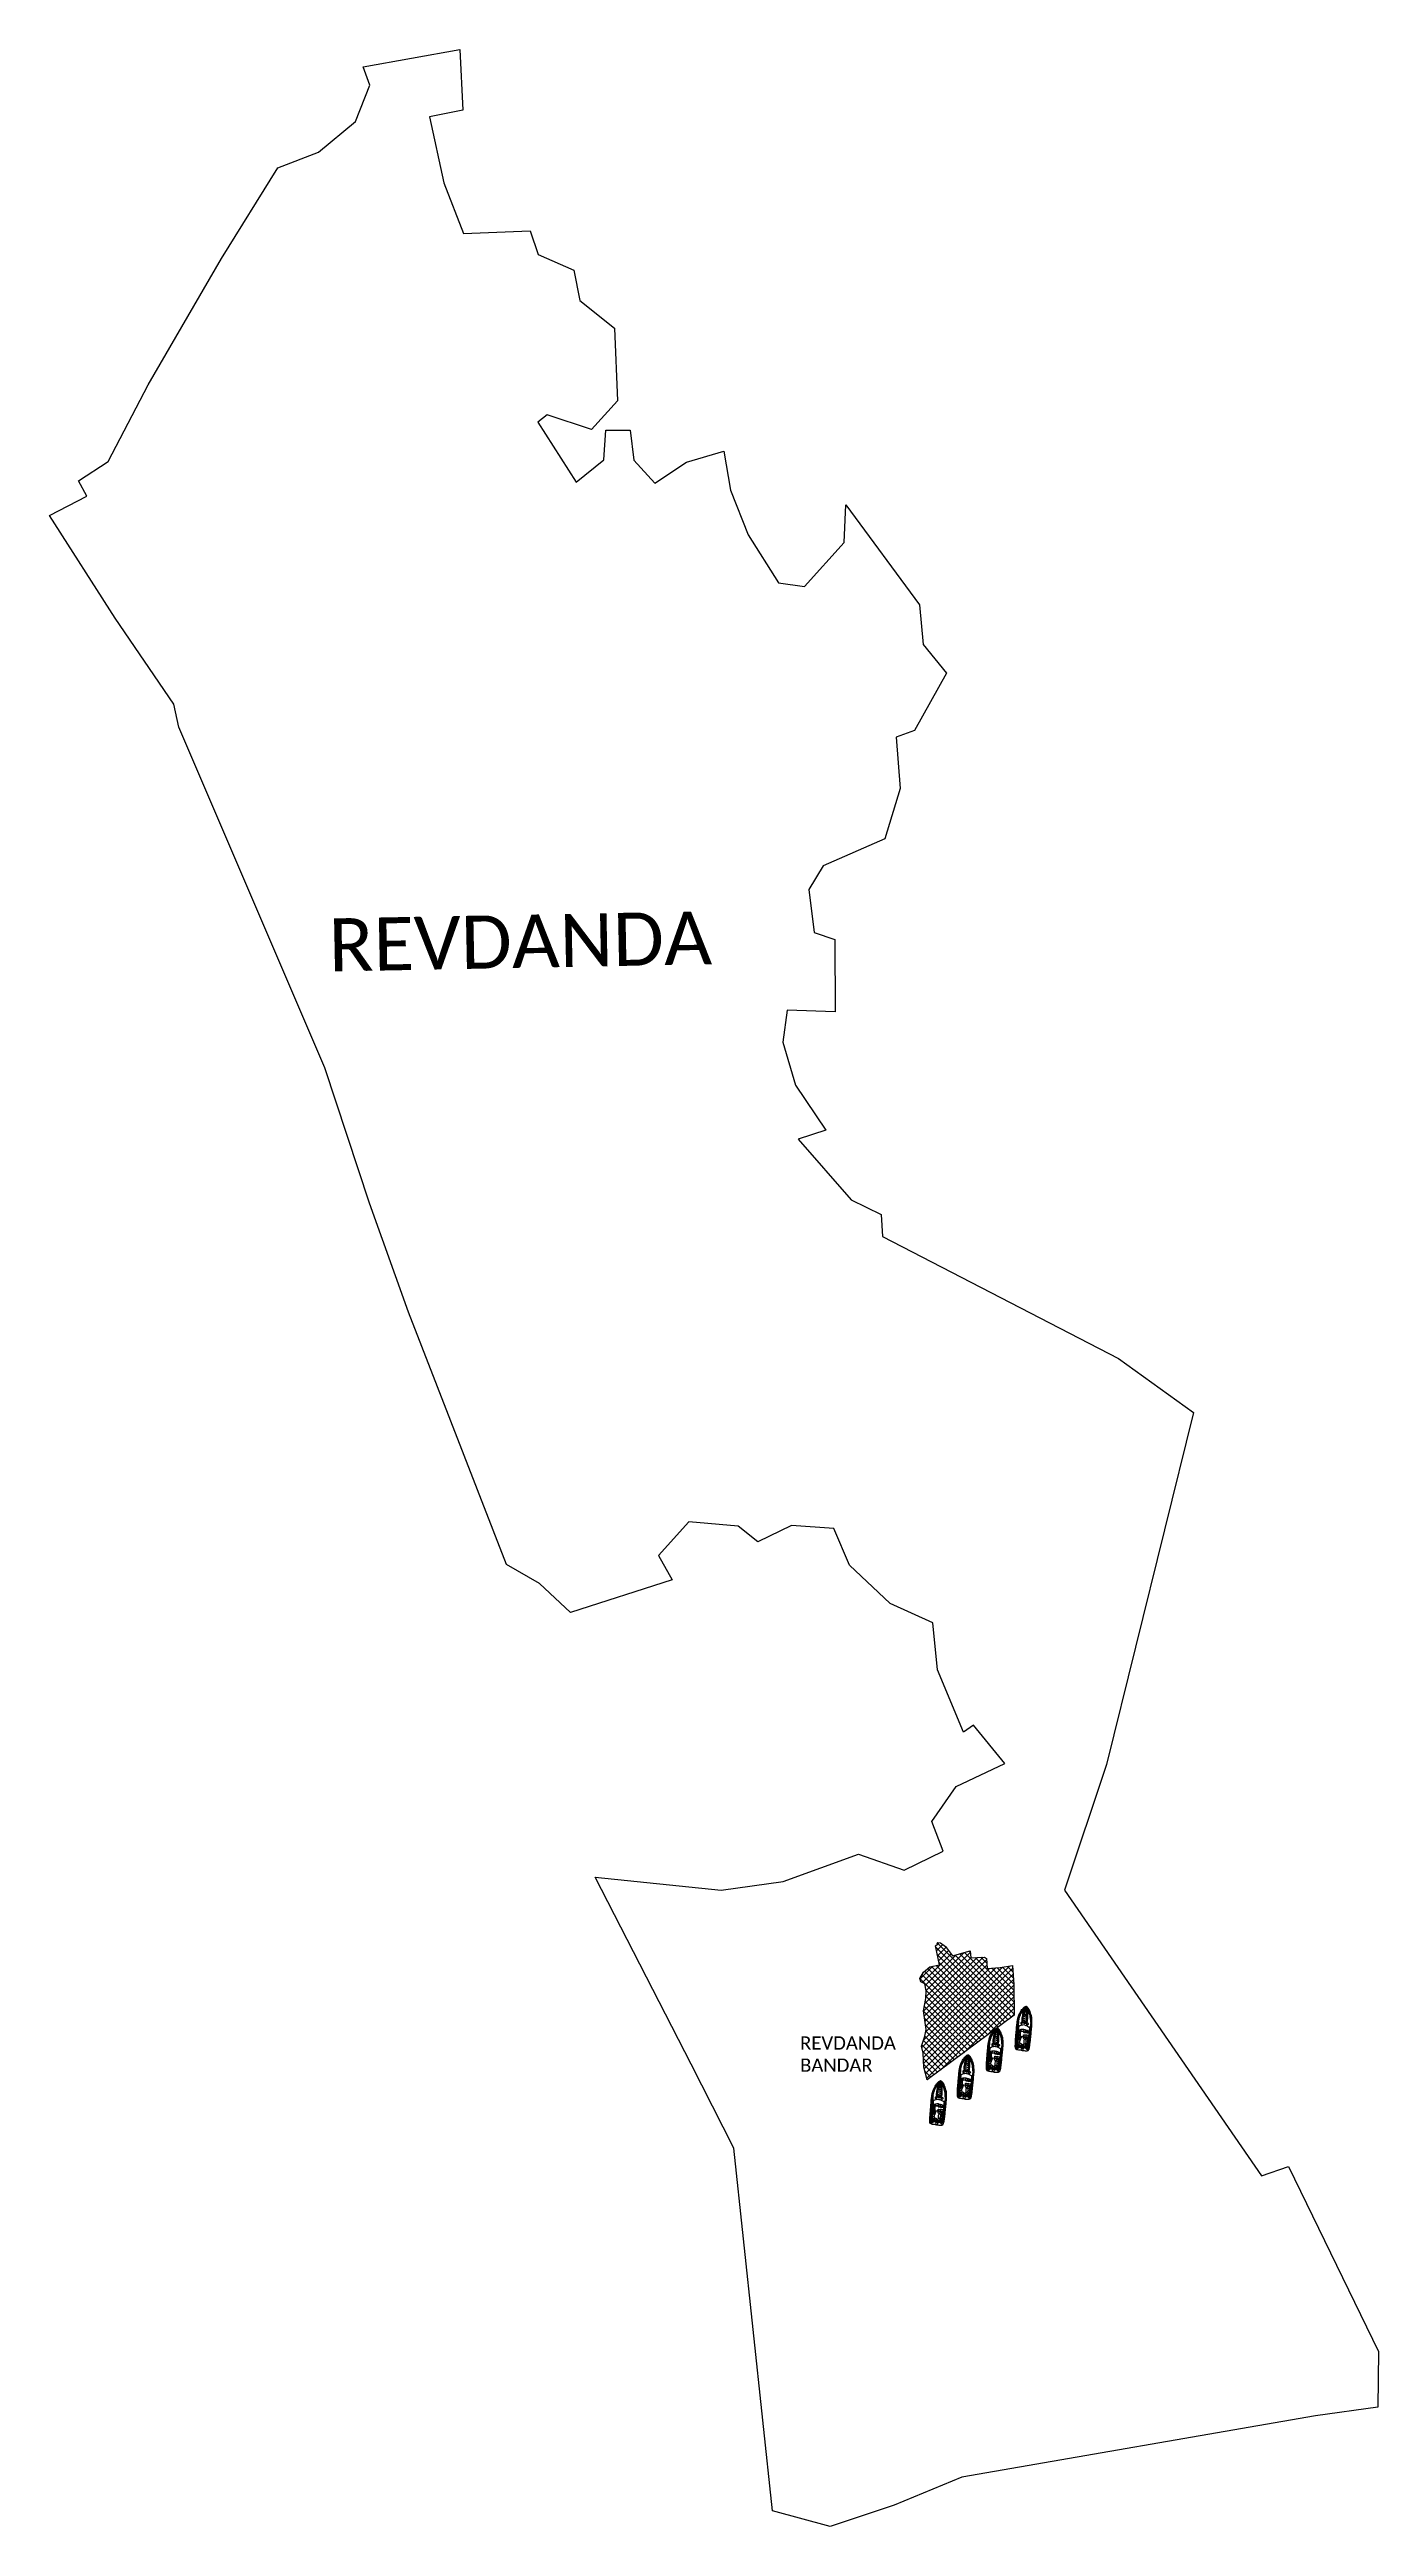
# Model space of a CAD drawing. Header units: metres. Extents: x 280204 to 282207, y 2050748 to 2054482.
import ezdxf

# ---------------------------------------------------------------- set-up
doc = ezdxf.new("R2010")
doc.units = ezdxf.units.M
doc.header["$MEASUREMENT"] = 0
for name, color, linetype in [('PORT', 5, 'Continuous'), ('PORT TEXT', 7, 'Continuous'), ('village', 3, 'Continuous'), ('VILLAGE NAME', 250, 'Continuous')]:
    doc.layers.add(name, color=color, linetype=linetype)
doc.styles.get("Standard").update_dxf_attribs({"font": 'calibri.ttf'})

msp = doc.modelspace()

# ---------------------------------------------------------------- texts
at = {"layer": 'PORT TEXT'}
for s, p in [('REVDANDA', (281335.6, 2051466.4)), ('BANDAR', (281335.6, 2051433))]:
    msp.add_text(s, height=20, dxfattribs=at).set_placement(p)
at = {"layer": 'VILLAGE NAME'}
msp.add_text('REVDANDA', height=80, rotation=1.1028, dxfattribs=at).set_placement((280625.7, 2053091.7))

# ---------------------------------------------------------------- linework, layer by layer
at = {"color": 3}
msp.add_line((280687, 2054428), (280677.1, 2054455.5), dxfattribs=at)
at = {"color": 32, "true_color": 0xcd6928}
for p, q in [((281668.8, 2051494.1), (281664.5, 2051494.4)), ((281668.8, 2051493.5), (281664.5, 2051493.9)), ((281664.8, 2051489.9), (281667.7, 2051489.9)), ((281674.2, 2051510.3), (281671.4, 2051510.5)), ((281674.5, 2051513), (281671.7, 2051513.2)), ((281674.7, 2051515.7), (281672, 2051515.9)), ((281673.5, 2051493.4), (281673.4, 2051492.3)), ((281673.4, 2051492.3), (281675.7, 2051492.8)), ((281673.4, 2051492.3), (281675.6, 2051492.1)), ((281674.2, 2051510.3), (281677, 2051510)), ((281674.5, 2051513), (281677.3, 2051512.7)), ((281674.7, 2051515.7), (281677.4, 2051515.4)), ((281676.7, 2051492.4), (281675.8, 2051492.1)), ((281676.8, 2051492.2), (281676, 2051492)), ((281676.1, 2051492.1), (281677.7, 2051491.9)), ((281676.2, 2051486.2), (281676.4, 2051488.8)), ((281677.1, 2051492.4), (281678, 2051491.9)), ((281677.1, 2051492.2), (281677.8, 2051491.8)), ((281678.1, 2051492.6), (281680.8, 2051491.6)), ((281678.2, 2051491.9), (281680.8, 2051491.6)), ((281625.2, 2051461.1), (281620.9, 2051461.5)), ((281625.3, 2051461.6), (281621, 2051462)), ((281621.3, 2051457.5), (281624.1, 2051457.5)), ((281621.5, 2051455.1), (281624.3, 2051455.6)), ((281630.7, 2051477.8), (281627.9, 2051478.1)), ((281630.9, 2051480.5), (281628.1, 2051480.8)), ((281631.2, 2051483.3), (281628.5, 2051483.5)), ((281629.5, 2051453.1), (281636.7, 2051452.5)), ((281630, 2051461), (281629.9, 2051459.9)), ((281629.9, 2051459.9), (281632.2, 2051460.3)), ((281629.9, 2051459.9), (281632.1, 2051459.7)), ((281630.7, 2051477.8), (281633.5, 2051477.6)), ((281630.9, 2051480.5), (281633.7, 2051480.3)), ((281631.1, 2051449.4), (281632.9, 2051452)), ((281631.2, 2051483.3), (281633.9, 2051483)), ((281633.2, 2051460), (281632.3, 2051459.7)), ((281633.2, 2051459.8), (281632.4, 2051459.6)), ((281632.6, 2051459.6), (281634.1, 2051459.5)), ((281632.7, 2051453.8), (281632.9, 2051456.3)), ((281633.5, 2051459.8), (281634.3, 2051459.4)), ((281633.6, 2051459.9), (281634.5, 2051459.5)), ((281634.6, 2051460.2), (281637.3, 2051459.2)), ((281634.6, 2051459.5), (281637.3, 2051459.2)), ((281663.3, 2051469), (281663.3, 2051468.9)), ((281663.5, 2051478.3), (281666.2, 2051477.9)), ((281665, 2051487.5), (281667.9, 2051488.1)), ((281665.4, 2051474), (281667.2, 2051475.9)), ((281669.2, 2051473.5), (281670.9, 2051473.4)), ((281669.2, 2051473), (281670.9, 2051472.9)), ((281672.2, 2051473.3), (281670.9, 2051473.4)), ((281672.1, 2051472.7), (281670.9, 2051472.9)), ((281673.1, 2051485.5), (281680.2, 2051484.9)), ((281674.3, 2051475.1), (281675.5, 2051472.2)), ((281674.6, 2051481.9), (281676.5, 2051484.4)), ((281675.7, 2051476.1), (281678.3, 2051474.3)), ((281675.8, 2051480.7), (281678.9, 2051482.1)), ((281676.3, 2051478.5), (281679.3, 2051478.2)), ((281677.5, 2051467.7), (281677.6, 2051467.6)), ((281581.4, 2051420.4), (281577.1, 2051420.8)), ((281581.5, 2051420.9), (281577.2, 2051421.3)), ((281577.5, 2051416.7), (281580.3, 2051416.8)), ((281577.7, 2051414.3), (281580.5, 2051414.9)), ((281586.9, 2051437.1), (281584.1, 2051437.3)), ((281587.1, 2051439.8), (281584.3, 2051440.1)), ((281587.4, 2051442.5), (281584.7, 2051442.8)), ((281586.2, 2051420.2), (281586.1, 2051419.1)), ((281586.1, 2051419.1), (281588.4, 2051419.6)), ((281586.1, 2051419.1), (281588.3, 2051418.9)), ((281586.9, 2051437.1), (281589.7, 2051436.8)), ((281587.1, 2051439.8), (281589.9, 2051439.6)), ((281587.4, 2051442.5), (281590.1, 2051442.3)), ((281589.4, 2051419.2), (281588.5, 2051419)), ((281589.4, 2051419.1), (281588.6, 2051418.9)), ((281588.8, 2051418.9), (281590.3, 2051418.8)), ((281588.9, 2051413.1), (281589.1, 2051415.6)), ((281589.7, 2051419), (281590.5, 2051418.7)), ((281589.8, 2051419.2), (281590.7, 2051418.8)), ((281590.8, 2051419.5), (281593.5, 2051418.5)), ((281590.8, 2051418.7), (281593.5, 2051418.5)), ((281619.8, 2051436.6), (281619.8, 2051436.5)), ((281620, 2051445.9), (281622.7, 2051445.5)), ((281621.8, 2051441.6), (281623.7, 2051443.5)), ((281625.6, 2051441.1), (281627.4, 2051441)), ((281625.6, 2051440.6), (281627.3, 2051440.4)), ((281628.6, 2051440.3), (281627.3, 2051440.4)), ((281628.6, 2051440.8), (281627.4, 2051441)), ((281630.8, 2051442.7), (281631.9, 2051439.8)), ((281632.1, 2051443.7), (281634.8, 2051441.9)), ((281632.3, 2051448.2), (281635.4, 2051449.7)), ((281632.7, 2051446.1), (281635.8, 2051445.8)), ((281634, 2051435.3), (281634, 2051435.2)), ((281540, 2051381.4), (281535.7, 2051381.8)), ((281540, 2051381.9), (281535.8, 2051382.3)), ((281536.1, 2051377.7), (281538.9, 2051377.8)), ((281545.5, 2051398.1), (281542.7, 2051398.4)), ((281545.7, 2051400.8), (281542.9, 2051401.1)), ((281546, 2051403.5), (281543.3, 2051403.8)), ((281544.7, 2051381.2), (281544.6, 2051380.2)), ((281544.6, 2051380.2), (281546.9, 2051380.6)), ((281544.6, 2051380.2), (281546.8, 2051380)), ((281545.5, 2051398.1), (281548.3, 2051397.8)), ((281545.7, 2051400.8), (281548.5, 2051400.6)), ((281546, 2051403.5), (281548.6, 2051403.3)), ((281548, 2051380.2), (281547.1, 2051380)), ((281548, 2051380.1), (281547.2, 2051379.9)), ((281547.4, 2051379.9), (281548.9, 2051379.8)), ((281547.4, 2051374.1), (281547.7, 2051376.6)), ((281548.3, 2051380.1), (281549.1, 2051379.7)), ((281548.4, 2051380.2), (281549.2, 2051379.8)), ((281549.3, 2051380.5), (281552.1, 2051379.5)), ((281549.4, 2051379.7), (281552.1, 2051379.5)), ((281576, 2051395.8), (281576, 2051395.8)), ((281576.2, 2051405.2), (281578.9, 2051404.8)), ((281578, 2051400.9), (281579.9, 2051402.7)), ((281581.8, 2051400.4), (281583.6, 2051400.2)), ((281581.8, 2051399.8), (281583.5, 2051399.7)), ((281584.8, 2051399.6), (281583.5, 2051399.7)), ((281584.8, 2051400.1), (281583.6, 2051400.2)), ((281585.7, 2051412.4), (281592.9, 2051411.7)), ((281587, 2051401.9), (281588.1, 2051399)), ((281587.3, 2051408.7), (281589.1, 2051411.3)), ((281588.3, 2051402.9), (281591, 2051401.1)), ((281588.5, 2051407.5), (281591.6, 2051408.9)), ((281588.9, 2051405.3), (281592, 2051405.1)), ((281590.2, 2051394.5), (281590.2, 2051394.5)), ((281534.6, 2051356.8), (281534.5, 2051356.8)), ((281534.8, 2051366.2), (281537.5, 2051365.8)), ((281536.3, 2051375.3), (281539.1, 2051375.9)), ((281536.6, 2051361.9), (281538.5, 2051363.7)), ((281540.4, 2051361.4), (281542.1, 2051361.2)), ((281540.4, 2051360.9), (281542.1, 2051360.7)), ((281543.4, 2051361.1), (281542.1, 2051361.2)), ((281543.4, 2051360.6), (281542.1, 2051360.7)), ((281544.3, 2051373.4), (281551.5, 2051372.7)), ((281545.6, 2051362.9), (281546.7, 2051360)), ((281545.9, 2051369.7), (281547.7, 2051372.3)), ((281546.9, 2051363.9), (281549.5, 2051362.2)), ((281547.1, 2051368.5), (281550.1, 2051369.9)), ((281547.5, 2051366.3), (281550.5, 2051366.1)), ((281548.8, 2051355.6), (281548.8, 2051355.5))]:
    msp.add_line(p, q, dxfattribs=at)
for points in [[(281670.2, 2051465.1, -0.01736), (281663.9, 2051465.9, -0.12634), (281661, 2051467, -0.172899), (281659.9, 2051470.9, -0.013884), (281660.1, 2051474.3, -0.008973), (281660.3, 2051479.2, -0.01509), (281660.6, 2051484.7, 0.002245), (281661.4, 2051493.3, -0.003342), (281662.2, 2051502.8, -0.016984), (281663, 2051509.1, -0.024546), (281663.9, 2051513.8, -0.067942), (281665.8, 2051519.7, -0.033948), (281667.9, 2051523.5, -0.022001), (281670, 2051526.8, -0.042872), (281672.7, 2051529.7, -0.059514), (281674.5, 2051531, -0.046364), (281675.5, 2051531.5, -0.104882), (281676.2, 2051531.6, -0.104882)], [(281661, 2051479.5, 0.006425), (281661.4, 2051484.7, 0.002217), (281662.1, 2051493.2, -0.003368), (281662.9, 2051502.8, -0.024633), (281663.6, 2051508.8, -0.015037), (281664.4, 2051512.7, -0.025439), (281665, 2051514.9, -0.013843), (281666.5, 2051519.3, -0.040266), (281668.5, 2051523.1, -0.016729), (281670.9, 2051526.4, -0.029739), (281673.8, 2051529.4, 0.01525), (281675.4, 2051530.6, -0.132389), (281675.7, 2051530.7, -0.028442), (281675.8, 2051530.8, -0.028442)], [(281661.1, 2051479.4, 0.006424), (281661.5, 2051484.7, 0.002217), (281662.2, 2051493.2, -0.003368), (281663, 2051502.8, -0.024633), (281663.7, 2051508.8, -0.015038), (281664.5, 2051512.7, -0.025461), (281665.1, 2051514.9, -0.013839), (281666.6, 2051519.3, -0.040238), (281668.6, 2051523.1, -0.016715), (281671, 2051526.4, -0.029693), (281673.9, 2051529.3, 0.015234), (281675.4, 2051530.5, -0.134036), (281675.7, 2051530.6, -0.024879), (281675.8, 2051530.7, -0.024879)], [(281664.6, 2051509.1, -0.031596), (281665.3, 2051512.5, -0.004928), (281665.9, 2051514.8, -0.02844), (281667.3, 2051518.6, -0.042875), (281669.3, 2051522.3, -0.035347), (281671.7, 2051525.6, -0.024093), (281674.2, 2051528.5, -0.079837), (281675.7, 2051529.8)], [(281664.7, 2051509.1, -0.031592), (281665.3, 2051512.5, -0.004926), (281666, 2051514.8, -0.028436), (281667.4, 2051518.6, -0.042895), (281669.4, 2051522.2, -0.035363), (281671.7, 2051525.6, -0.024111), (281674.3, 2051528.5, -0.077658), (281675.7, 2051529.8, -0.077658)], [(281664.7, 2051509, -0.031588), (281665.4, 2051512.5, -0.004924), (281666.1, 2051514.8, -0.028433), (281667.5, 2051518.6, -0.042917), (281669.4, 2051522.2, -0.035379), (281671.8, 2051525.5, -0.02413), (281674.3, 2051528.4, -0.075408), (281675.7, 2051529.7, -0.075408)], [(281664.9, 2051509, -0.031581), (281665.6, 2051512.5, -0.00492), (281666.2, 2051514.7, -0.028426), (281667.6, 2051518.5, -0.042959), (281669.6, 2051522.1, -0.035411), (281671.9, 2051525.4, -0.028829), (281674, 2051527.8, -0.092336), (281675.7, 2051528.9, -0.080328)], [(281670.2, 2051465.1, 0.01736), (281676.4, 2051464.7, 0.12634), (281679.5, 2051465.3, 0.172899), (281681.3, 2051469, 0.013884), (281681.7, 2051472.4, 0.008973), (281682.4, 2051477.2, 0.01509), (281683, 2051482.7, -0.002245), (281683.9, 2051491.3, 0.003342), (281684.7, 2051500.7, 0.016984), (281685.1, 2051507.1, 0.024546), (281685, 2051511.9, 0.067942), (281684.2, 2051518, 0.033948), (281682.9, 2051522.1, 0.022001), (281681.3, 2051525.8, 0.042872), (281679.3, 2051529.1, 0.059514), (281677.7, 2051530.7, 0.046364), (281676.8, 2051531.3, 0.104882), (281676.2, 2051531.6, 0.104882)], [(281673, 2051525.2), (281673.6, 2051525.1, 0.382221), (281674.2, 2051525.4), (281674.9, 2051527.7, 0.786544), (281674.6, 2051528), (281672.7, 2051526.3, 0.616464), (281673, 2051525.2, 3.844907)], [(281683.2, 2051507.4, 0.031581), (281683.2, 2051510.9, 0.00492), (281682.9, 2051513.2, 0.028426), (281682.2, 2051517.2, 0.042959), (281680.9, 2051521.1, 0.035411), (281679.3, 2051524.8, 0.028829), (281677.6, 2051527.5, 0.092336), (281676.2, 2051528.9, 0.080328)], [(281681.6, 2051477.6, -0.006424), (281682.2, 2051482.8, -0.002217), (281683, 2051491.3, 0.003368), (281683.9, 2051500.9, 0.024633), (281684.4, 2051506.9, 0.015038), (281684.2, 2051510.9, 0.025461), (281684.1, 2051513.1, 0.013839), (281683.4, 2051517.7, 0.040238), (281682.1, 2051521.9, 0.016715), (281680.4, 2051525.5, 0.029693), (281678, 2051528.9, -0.015234), (281676.7, 2051530.4, 0.134036), (281676.5, 2051530.6, 0.024879), (281676.3, 2051530.6, 0.024879)], [(281683.5, 2051507.4, 0.031596), (281683.5, 2051510.9, 0.004928), (281683.2, 2051513.2, 0.02844), (281682.5, 2051517.3, 0.042875), (281681.2, 2051521.2, 0.035347), (281679.5, 2051524.9, 0.024093), (281677.6, 2051528.2, 0.079837), (281676.3, 2051529.8)], [(281683.4, 2051507.4, 0.031592), (281683.4, 2051510.9, 0.004926), (281683.2, 2051513.2, 0.028436), (281682.4, 2051517.2, 0.042895), (281681.2, 2051521.2, 0.035363), (281679.5, 2051524.9, 0.024111), (281677.5, 2051528.2, 0.077658), (281676.3, 2051529.7, 0.077658)], [(281683.4, 2051507.4, 0.031588), (281683.3, 2051510.9, 0.004924), (281683.1, 2051513.2, 0.028433), (281682.4, 2051517.2, 0.042917), (281681.1, 2051521.1, 0.035379), (281679.4, 2051524.9, 0.02413), (281677.4, 2051528.1, 0.075408), (281676.3, 2051529.6, 0.075408)], [(281681.7, 2051477.6, -0.006425), (281682.3, 2051482.8, -0.002217), (281683.1, 2051491.3, 0.003368), (281684, 2051500.9, 0.024633), (281684.4, 2051506.9, 0.015037), (281684.3, 2051510.9, 0.025439), (281684.1, 2051513.1, 0.013843), (281683.5, 2051517.7, 0.040266), (281682.2, 2051521.9, 0.016729), (281680.4, 2051525.6, 0.029739), (281678.1, 2051529, -0.01525), (281676.8, 2051530.4, 0.132389), (281676.5, 2051530.7, 0.028442), (281676.4, 2051530.7, 0.028442)], [(281678.1, 2051524.8), (281677.5, 2051524.8, -0.382221), (281676.9, 2051525.2), (281676.7, 2051527.6, -0.786544), (281677.1, 2051527.8), (281678.7, 2051525.8, -0.616464), (281678.1, 2051524.8, -3.844907)], [(281626.6, 2051432.7, -0.01736), (281620.4, 2051433.4, -0.12634), (281617.5, 2051434.5, -0.172899), (281616.4, 2051438.5, -0.013884), (281616.5, 2051441.9, -0.008973), (281616.7, 2051446.8, -0.01509), (281617.1, 2051452.3, 0.002245), (281617.8, 2051460.9, -0.003342), (281618.6, 2051470.4, -0.016984), (281619.4, 2051476.7, -0.024546), (281620.4, 2051481.4, -0.067942), (281622.3, 2051487.3, -0.033948), (281624.3, 2051491, -0.022001), (281626.5, 2051494.4, -0.042872), (281629.1, 2051497.2, -0.059514), (281630.9, 2051498.6, -0.046364), (281631.9, 2051499, -0.104882), (281632.6, 2051499.1, -0.104882)], [(281617.5, 2051447, 0.006425), (281617.9, 2051452.3, 0.002217), (281618.6, 2051460.8, -0.003368), (281619.4, 2051470.4, -0.024633), (281620.1, 2051476.4, -0.015037), (281620.9, 2051480.3, -0.025439), (281621.5, 2051482.4, -0.013843), (281622.9, 2051486.9, -0.040266), (281625, 2051490.7, -0.016729), (281627.3, 2051494, -0.029739), (281630.3, 2051496.9, 0.01525), (281631.8, 2051498.1, -0.132389), (281632.1, 2051498.3, -0.028442), (281632.3, 2051498.3, -0.028442)], [(281617.5, 2051447, 0.006424), (281618, 2051452.3, 0.002217), (281618.7, 2051460.8, -0.003368), (281619.5, 2051470.4, -0.024633), (281620.1, 2051476.4, -0.015038), (281621, 2051480.3, -0.025461), (281621.5, 2051482.4, -0.013839), (281623, 2051486.8, -0.040238), (281625, 2051490.7, -0.016715), (281627.4, 2051494, -0.029693), (281630.3, 2051496.9, 0.015234), (281631.9, 2051498.1, -0.134036), (281632.2, 2051498.2, -0.024879), (281632.3, 2051498.2, -0.024879)], [(281621, 2051476.6, -0.031596), (281621.7, 2051480.1, -0.004928), (281622.4, 2051482.4, -0.02844), (281623.8, 2051486.2, -0.042875), (281625.8, 2051489.8, -0.035347), (281628.1, 2051493.2, -0.024093), (281630.6, 2051496.1, -0.079837), (281632.2, 2051497.4)], [(281621.1, 2051476.6, -0.031592), (281621.8, 2051480.1, -0.004926), (281622.4, 2051482.3, -0.028436), (281623.9, 2051486.2, -0.042895), (281625.8, 2051489.8, -0.035363), (281628.2, 2051493.2, -0.024111), (281630.7, 2051496, -0.077658), (281632.2, 2051497.3, -0.077658)], [(281621.2, 2051476.6, -0.031588), (281621.9, 2051480.1, -0.004924), (281622.5, 2051482.3, -0.028433), (281623.9, 2051486.1, -0.042917), (281625.9, 2051489.7, -0.035379), (281628.2, 2051493.1, -0.02413), (281630.8, 2051496, -0.075408), (281632.2, 2051497.2, -0.075408)], [(281621.3, 2051476.6, -0.031581), (281622, 2051480, -0.00492), (281622.7, 2051482.3, -0.028426), (281624.1, 2051486.1, -0.042959), (281626, 2051489.7, -0.035411), (281628.3, 2051493, -0.028829), (281630.5, 2051495.4, -0.092336), (281632.1, 2051496.5, -0.080328)], [(281626.6, 2051432.7, 0.01736), (281632.9, 2051432.3, 0.12634), (281635.9, 2051432.9, 0.172899), (281637.7, 2051436.5, 0.013884), (281638.2, 2051439.9, 0.008973), (281638.8, 2051444.8, 0.01509), (281639.5, 2051450.3, -0.002245), (281640.3, 2051458.8, 0.003342), (281641.2, 2051468.3, 0.016984), (281641.6, 2051474.7, 0.024546), (281641.5, 2051479.5, 0.067942), (281640.6, 2051485.6, 0.033948), (281639.3, 2051489.7, 0.022001), (281637.8, 2051493.3, 0.042872), (281635.7, 2051496.6, 0.059514), (281634.2, 2051498.3, 0.046364), (281633.3, 2051498.9, 0.104882), (281632.6, 2051499.1, 0.104882)], [(281629.5, 2051492.8), (281630.1, 2051492.7, 0.382221), (281630.7, 2051493), (281631.4, 2051495.3, 0.786544), (281631.1, 2051495.6), (281629.1, 2051493.9, 0.616464), (281629.5, 2051492.8, 3.844907)], [(281639.7, 2051474.9, 0.031581), (281639.6, 2051478.4, 0.00492), (281639.4, 2051480.8, 0.028426), (281638.7, 2051484.8, 0.042959), (281637.4, 2051488.6, 0.035411), (281635.7, 2051492.4, 0.028829), (281634.1, 2051495.1, 0.092336), (281632.6, 2051496.5, 0.080328)], [(281640, 2051474.9, 0.031596), (281639.9, 2051478.5, 0.004928), (281639.7, 2051480.8, 0.02844), (281639, 2051484.8, 0.042875), (281637.7, 2051488.8, 0.035347), (281636, 2051492.5, 0.024093), (281634, 2051495.8, 0.079837), (281632.7, 2051497.4)], [(281639.9, 2051474.9, 0.031592), (281639.8, 2051478.5, 0.004926), (281639.6, 2051480.8, 0.028436), (281638.9, 2051484.8, 0.042895), (281637.6, 2051488.7, 0.035363), (281635.9, 2051492.5, 0.024111), (281633.9, 2051495.7, 0.077658), (281632.7, 2051497.3, 0.077658)], [(281639.8, 2051474.9, 0.031588), (281639.8, 2051478.4, 0.004924), (281639.5, 2051480.8, 0.028433), (281638.8, 2051484.8, 0.042917), (281637.5, 2051488.7, 0.035379), (281635.9, 2051492.4, 0.02413), (281633.9, 2051495.7, 0.075408), (281632.7, 2051497.2, 0.075408)], [(281638.2, 2051445.2, -0.006425), (281638.7, 2051450.4, -0.002217), (281639.5, 2051458.9, 0.003368), (281640.5, 2051468.5, 0.024633), (281640.9, 2051474.5, 0.015037), (281640.8, 2051478.5, 0.025439), (281640.6, 2051480.7, 0.013843), (281639.9, 2051485.3, 0.040266), (281638.6, 2051489.5, 0.016729), (281636.9, 2051493.1, 0.029739), (281634.5, 2051496.6, -0.01525), (281633.2, 2051498, 0.132389), (281632.9, 2051498.2, 0.028442), (281632.8, 2051498.3, 0.028442)], [(281638.1, 2051445.2, -0.006424), (281638.6, 2051450.4, -0.002217), (281639.5, 2051458.9, 0.003368), (281640.4, 2051468.5, 0.024633), (281640.8, 2051474.5, 0.015038), (281640.7, 2051478.5, 0.025461), (281640.5, 2051480.7, 0.013839), (281639.9, 2051485.3, 0.040238), (281638.6, 2051489.4, 0.016715), (281636.8, 2051493.1, 0.029693), (281634.5, 2051496.5, -0.015234), (281633.2, 2051498, 0.134036), (281632.9, 2051498.2, 0.024879), (281632.8, 2051498.2, 0.024879)], [(281634.6, 2051492.3), (281633.9, 2051492.3, -0.382221), (281633.4, 2051492.7), (281633.2, 2051495.1, -0.786544), (281633.5, 2051495.4), (281635.1, 2051493.3, -0.616464), (281634.6, 2051492.3, -3.844907)], [(281664.6, 2051509.1), (281664.3, 2051506.8), (281664, 2051504.2), (281663.6, 2051500), (281663.1, 2051494.1), (281662.4, 2051484.7, -0.002601), (281662, 2051479.6, 0.004411), (281661.7, 2051475.3, 0.013009), (281661.6, 2051472.3, 0.113396), (281662.1, 2051470.7, 0.146005), (281662.8, 2051469.9, 1.595219)], [(281664.7, 2051509.1), (281664.4, 2051506.8), (281664.1, 2051504.2), (281663.7, 2051499.9), (281663.2, 2051494.1), (281662.4, 2051484.7, -0.002601), (281662.1, 2051479.6, 0.004411), (281661.8, 2051475.3, 0.013003), (281661.7, 2051472.3, 0.113337), (281662.1, 2051470.7, 0.144821), (281662.8, 2051470, 0.138987)], [(281664.7, 2051509), (281664.4, 2051506.8), (281664.1, 2051504.2), (281663.8, 2051499.9), (281663.3, 2051494.1), (281662.5, 2051484.7, -0.002601), (281662.2, 2051479.6, 0.00441), (281661.9, 2051475.3, 0.012997), (281661.8, 2051472.3, 0.113276), (281662.2, 2051470.7, 0.142458), (281662.8, 2051470.1, 0.142458)], [(281664.9, 2051509), (281664.6, 2051506.8), (281664.3, 2051504.2), (281663.9, 2051499.9), (281663.4, 2051494.1), (281662.7, 2051484.7, -0.002601), (281662.3, 2051479.6, 0.00441), (281662, 2051475.3, 0.002867), (281662, 2051474.6, 0.002867)], [(281669.3, 2051472), (281667.9, 2051472.1, -0.202722), (281663.3, 2051474.6, -0.178768), (281662.6, 2051477, 0.010028), (281662.9, 2051481.7, -0.005356), (281663.6, 2051489.6, -0.016605), (281664.2, 2051495.9, 0.018921), (281664.9, 2051502.5, -0.925873), (281665.2, 2051502.5, -0.041202), (281665.2, 2051501.3, -0.024461), (281664.8, 2051497.6, 0.012888), (281664.2, 2051490.3, -0.019359), (281663.7, 2051486, 0.002375), (281663.2, 2051481.1, -0.006386), (281662.9, 2051478, -0.013656), (281662.8, 2051476.7, -0.862706), (281662.6, 2051476.7, 0.648089)], [(281662.7, 2051476.7, -0.016488), (281662.7, 2051477, 0.010023), (281663, 2051481.7, -0.005356), (281663.6, 2051489.6, -0.016607), (281664.3, 2051495.9, 0.018921), (281665, 2051502.5, 0.01143), (281665, 2051502.5, -0.913283), (281665.1, 2051502.5, -0.041174), (281665.1, 2051501.3, -0.024478), (281664.8, 2051497.6, 0.012889), (281664.1, 2051490.3, -0.019362), (281663.7, 2051486, 0.002377), (281663.1, 2051481.1, -0.006391), (281662.9, 2051478, -0.013664), (281662.7, 2051476.7, 0.000701), (281662.7, 2051476.7, -0.819976), (281662.7, 2051476.7, -0.819976)], [(281673, 2051496.8, 0.033687), (281668.2, 2051496.5, 0.051879), (281664.6, 2051495.2, 1.92312)], [(281673.6, 2051503.6, 0.096403), (281668.9, 2051502.8, 0.040538), (281665.2, 2051501.2, 1.92312)], [(281670, 2051504.3), (281670.3, 2051507.7, 0.483063), (281668.1, 2051506.2, 0.50024), (281670, 2051504.3, 0.418424)], [(281672.1, 2051471.7), (281673.6, 2051471.6, 0.202722), (281678.6, 2051473.2, 0.178768), (281679.7, 2051475.4, -0.010028), (281680.3, 2051480.2, 0.005356), (281681, 2051488, 0.016605), (281681.5, 2051494.4, -0.018921), (281682, 2051500.9, 0.925873), (281681.8, 2051501, 0.041202), (281681.6, 2051499.8, 0.024461), (281681.2, 2051496.1, -0.012888), (281680.5, 2051488.8, 0.019359), (281680.2, 2051484.5, -0.002375), (281679.9, 2051479.6, 0.006386), (281679.6, 2051476.5, 0.013656), (281679.5, 2051475.2, 0.862706), (281679.7, 2051475.2, -0.648089)], [(281672.4, 2051486.3, -0.164009), (281672.4, 2051488.6, -0.407559), (281673.1, 2051488.8, 0.20466), (281676, 2051488.7, -0.28657), (281676.8, 2051488.6, 0.198759), (281679.8, 2051488.1, -0.45148), (281680.5, 2051487.9, -1.463971)], [(281672.4, 2051494.5), (281672.3, 2051493.6, 0.545737), (281673.4, 2051492.7, 0.282905)], [(281672.3, 2051493.6), (281672.3, 2051493.2, 0.516839), (281673.4, 2051492.3, 0.282905)], [(281672.6, 2051496.7), (281672.4, 2051494.5, 0.462925), (281673.5, 2051493.4), (281675.3, 2051493.3)], [(281673, 2051496.8, -0.033687), (281677.7, 2051495.6, -0.051879), (281681, 2051493.8, -1.92312)], [(281673.6, 2051503.6, -0.096403), (281678.2, 2051502, -0.040538), (281681.5, 2051499.8, -1.92312)], [(281677.3, 2051503.6), (281677.6, 2051507, -0.483063), (281679.6, 2051505.2, -0.50024), (281677.3, 2051503.6, -0.418424)], [(281683.4, 2051507.4), (281683.3, 2051505.1), (281683.1, 2051502.5), (281682.7, 2051498.2), (281682.1, 2051492.4), (281681.2, 2051483, 0.002601), (281680.6, 2051478, -0.00441), (281680.1, 2051473.6, -0.012997), (281679.7, 2051470.7, -0.113276), (281679, 2051469.2, -0.142458), (281678.2, 2051468.7, -0.142458)], [(281683.5, 2051507.4), (281683.4, 2051505.1), (281683.2, 2051502.5), (281682.8, 2051498.2), (281682.3, 2051492.4), (281681.3, 2051483, 0.002601), (281680.8, 2051477.9, -0.004411), (281680.3, 2051473.6, -0.013009), (281679.8, 2051470.7, -0.113396), (281679.1, 2051469.1, -0.146005), (281678.3, 2051468.5, -1.595219)], [(281683.4, 2051507.4), (281683.3, 2051505.1), (281683.2, 2051502.5), (281682.7, 2051498.2), (281682.2, 2051492.4), (281681.3, 2051483, 0.002601), (281680.7, 2051477.9, -0.004411), (281680.2, 2051473.6, -0.013003), (281679.7, 2051470.7, -0.113337), (281679, 2051469.2, -0.144821), (281678.3, 2051468.6, -0.138987)], [(281679.6, 2051475.2, 0.016488), (281679.7, 2051475.4, -0.010023), (281680.2, 2051480.2, 0.005356), (281681, 2051488, 0.016607), (281681.4, 2051494.4, -0.018921), (281682, 2051501, -0.01143), (281682, 2051501, 0.913283), (281681.8, 2051501, 0.041174), (281681.6, 2051499.8, 0.024478), (281681.3, 2051496.1, -0.012889), (281680.6, 2051488.8, 0.019362), (281680.3, 2051484.5, -0.002377), (281679.9, 2051479.6, 0.006391), (281679.6, 2051476.5, 0.013664), (281679.5, 2051475.2, -0.000701), (281679.5, 2051475.2, 0.819976), (281679.6, 2051475.2, 0.819976)], [(281683.2, 2051507.4), (281683.1, 2051505.1), (281682.9, 2051502.5), (281682.5, 2051498.2), (281682, 2051492.4), (281681, 2051483, 0.002601), (281680.5, 2051478, -0.00441), (281680, 2051473.7, -0.002867), (281679.9, 2051473, -0.002867)], [(281582.8, 2051392, -0.01736), (281576.6, 2051392.7, -0.12634), (281573.7, 2051393.8, -0.172899), (281572.6, 2051397.7, -0.013884), (281572.7, 2051401.1, -0.008973), (281572.9, 2051406, -0.01509), (281573.3, 2051411.6, 0.002245), (281574, 2051420.1, -0.003342), (281574.9, 2051429.6, -0.016984), (281575.6, 2051435.9, -0.024546), (281576.6, 2051440.7, -0.067942), (281578.5, 2051446.5, -0.033948), (281580.5, 2051450.3, -0.022001), (281582.7, 2051453.6, -0.042872), (281585.3, 2051456.5, -0.059514), (281587.1, 2051457.8, -0.046364), (281588.2, 2051458.3, -0.104882), (281588.8, 2051458.4, -0.104882)], [(281573.7, 2051406.3, 0.006425), (281574.1, 2051411.5, 0.002217), (281574.8, 2051420.1, -0.003368), (281575.6, 2051429.6, -0.024633), (281576.3, 2051435.6, -0.015037), (281577.1, 2051439.6, -0.025439), (281577.7, 2051441.7, -0.013843), (281579.1, 2051446.1, -0.040266), (281581.2, 2051450, -0.016729), (281583.5, 2051453.3, -0.029739), (281586.5, 2051456.2, 0.01525), (281588, 2051457.4, -0.132389), (281588.3, 2051457.6, -0.028442), (281588.5, 2051457.6, -0.028442)], [(281573.8, 2051406.3, 0.006424), (281574.2, 2051411.5, 0.002217), (281574.9, 2051420.1, -0.003368), (281575.7, 2051429.6, -0.024633), (281576.3, 2051435.6, -0.015038), (281577.2, 2051439.5, -0.025461), (281577.8, 2051441.7, -0.013839), (281579.2, 2051446.1, -0.040238), (281581.2, 2051449.9, -0.016715), (281583.6, 2051453.2, -0.029693), (281586.5, 2051456.1, 0.015234), (281588.1, 2051457.3, -0.134036), (281588.4, 2051457.5, -0.024879), (281588.5, 2051457.5, -0.024879)], [(281577.2, 2051435.9, -0.031596), (281577.9, 2051439.4, -0.004928), (281578.6, 2051441.6, -0.02844), (281580, 2051445.5, -0.042875), (281582, 2051449.1, -0.035347), (281584.3, 2051452.5, -0.024093), (281586.9, 2051455.3, -0.079837), (281588.4, 2051456.7)], [(281577.3, 2051435.9, -0.031592), (281578, 2051439.3, -0.004926), (281578.6, 2051441.6, -0.028436), (281580.1, 2051445.4, -0.042895), (281582, 2051449, -0.035363), (281584.4, 2051452.4, -0.024111), (281586.9, 2051455.3, -0.077658), (281588.4, 2051456.6, -0.077658)], [(281577.4, 2051435.9, -0.031588), (281578.1, 2051439.3, -0.004924), (281578.7, 2051441.6, -0.028433), (281580.1, 2051445.4, -0.042917), (281582.1, 2051449, -0.035379), (281584.4, 2051452.4, -0.02413), (281587, 2051455.2, -0.075408), (281588.4, 2051456.5, -0.075408)], [(281577.6, 2051435.9, -0.031581), (281578.2, 2051439.3, -0.00492), (281578.9, 2051441.5, -0.028426), (281580.3, 2051445.3, -0.042959), (281582.2, 2051448.9, -0.035411), (281584.6, 2051452.3, -0.028829), (281586.7, 2051454.7, -0.092336), (281588.3, 2051455.8, -0.080328)], [(281582.8, 2051392, 0.01736), (281589.1, 2051391.6, 0.12634), (281592.1, 2051392.1, 0.172899), (281593.9, 2051395.8, 0.013884), (281594.4, 2051399.2, 0.008973), (281595, 2051404, 0.01509), (281595.7, 2051409.5, -0.002245), (281596.5, 2051418.1, 0.003342), (281597.4, 2051427.6, 0.016984), (281597.8, 2051433.9, 0.024546), (281597.7, 2051438.8, 0.067942), (281596.8, 2051444.9, 0.033948), (281595.5, 2051448.9, 0.022001), (281594, 2051452.6, 0.042872), (281591.9, 2051455.9, 0.059514), (281590.4, 2051457.5, 0.046364), (281589.5, 2051458.2, 0.104882), (281588.8, 2051458.4, 0.104882)], [(281585.7, 2051452), (281586.3, 2051451.9, 0.382221), (281586.9, 2051452.3), (281587.6, 2051454.5, 0.786544), (281587.3, 2051454.8), (281585.3, 2051453.1, 0.616464), (281585.7, 2051452, 3.844907)], [(281595.9, 2051434.2, 0.031581), (281595.8, 2051437.7, 0.00492), (281595.6, 2051440, 0.028426), (281594.9, 2051444, 0.042959), (281593.6, 2051447.9, 0.035411), (281591.9, 2051451.6, 0.028829), (281590.3, 2051454.4, 0.092336), (281588.8, 2051455.7, 0.080328)], [(281596.2, 2051434.2, 0.031596), (281596.1, 2051437.7, 0.004928), (281595.9, 2051440.1, 0.02844), (281595.2, 2051444.1, 0.042875), (281593.9, 2051448, 0.035347), (281592.2, 2051451.8, 0.024093), (281590.2, 2051455, 0.079837), (281588.9, 2051456.6)], [(281596.1, 2051434.2, 0.031592), (281596, 2051437.7, 0.004926), (281595.8, 2051440.1, 0.028436), (281595.1, 2051444.1, 0.042895), (281593.8, 2051448, 0.035363), (281592.1, 2051451.7, 0.024111), (281590.1, 2051455, 0.077658), (281588.9, 2051456.5, 0.077658)], [(281596, 2051434.2, 0.031588), (281596, 2051437.7, 0.004924), (281595.7, 2051440, 0.028433), (281595, 2051444.1, 0.042917), (281593.7, 2051448, 0.035379), (281592.1, 2051451.7, 0.02413), (281590.1, 2051455, 0.075408), (281588.9, 2051456.4, 0.075408)], [(281594.4, 2051404.4, -0.006425), (281594.9, 2051409.6, -0.002217), (281595.7, 2051418.2, 0.003368), (281596.7, 2051427.7, 0.024633), (281597.1, 2051433.8, 0.015037), (281597, 2051437.8, 0.025439), (281596.8, 2051440, 0.013843), (281596.1, 2051444.6, 0.040266), (281594.8, 2051448.7, 0.016729), (281593.1, 2051452.4, 0.029739), (281590.7, 2051455.8, -0.01525), (281589.4, 2051457.3, 0.132389), (281589.1, 2051457.5, 0.028442), (281589, 2051457.5, 0.028442)], [(281594.3, 2051404.4, -0.006424), (281594.8, 2051409.6, -0.002217), (281595.7, 2051418.2, 0.003368), (281596.6, 2051427.7, 0.024633), (281597, 2051433.8, 0.015038), (281596.9, 2051437.8, 0.025461), (281596.7, 2051440, 0.013839), (281596.1, 2051444.6, 0.040238), (281594.8, 2051448.7, 0.016715), (281593, 2051452.4, 0.029693), (281590.7, 2051455.8, -0.015234), (281589.4, 2051457.2, 0.134036), (281589.1, 2051457.4, 0.024879), (281589, 2051457.5, 0.024879)], [(281590.8, 2051451.6), (281590.1, 2051451.6, -0.382221), (281589.6, 2051452), (281589.4, 2051454.4, -0.786544), (281589.7, 2051454.6), (281591.3, 2051452.6, -0.616464), (281590.8, 2051451.6, -3.844907)], [(281621, 2051476.6), (281620.7, 2051474.4), (281620.4, 2051471.8), (281620.1, 2051467.5), (281619.6, 2051461.7), (281618.8, 2051452.3, -0.002601), (281618.5, 2051447.2, 0.004411), (281618.2, 2051442.9, 0.013009), (281618.1, 2051439.9, 0.113396), (281618.5, 2051438.2, 0.146005), (281619.2, 2051437.5, 1.595219)], [(281621.1, 2051476.6), (281620.8, 2051474.4), (281620.5, 2051471.8), (281620.2, 2051467.5), (281619.6, 2051461.7), (281618.9, 2051452.3, -0.002601), (281618.5, 2051447.2, 0.004411), (281618.2, 2051442.9, 0.013003), (281618.2, 2051439.9, 0.113337), (281618.6, 2051438.3, 0.144821), (281619.3, 2051437.6, 0.138987)], [(281621.2, 2051476.6), (281620.9, 2051474.4), (281620.6, 2051471.8), (281620.2, 2051467.5), (281619.7, 2051461.7), (281619, 2051452.3, -0.002601), (281618.6, 2051447.2, 0.00441), (281618.3, 2051442.9, 0.012997), (281618.3, 2051439.9, 0.113276), (281618.7, 2051438.3, 0.142458), (281619.3, 2051437.7, 0.142458)], [(281621.3, 2051476.6), (281621, 2051474.4), (281620.7, 2051471.8), (281620.4, 2051467.5), (281619.9, 2051461.7), (281619.1, 2051452.3, -0.002601), (281618.8, 2051447.2, 0.00441), (281618.5, 2051442.9, 0.002867), (281618.4, 2051442.2, 0.002867)], [(281625.7, 2051439.5), (281624.4, 2051439.7, -0.202722), (281619.8, 2051442.1, -0.178768), (281619, 2051444.5, 0.010028), (281619.4, 2051449.3, -0.005356), (281620, 2051457.2, -0.016605), (281620.7, 2051463.5, 0.018921), (281621.4, 2051470.1, -0.925873), (281621.6, 2051470.1, -0.041202), (281621.6, 2051468.9, -0.024461), (281621.3, 2051465.1, 0.012888), (281620.7, 2051457.9, -0.019359), (281620.2, 2051453.6, 0.002375), (281619.7, 2051448.7, -0.006386), (281619.4, 2051445.6, -0.013656), (281619.3, 2051444.3, -0.862706), (281619, 2051444.3, 0.648089)], [(281619.1, 2051444.3, -0.016488), (281619.1, 2051444.5, 0.010023), (281619.4, 2051449.3, -0.005356), (281620.1, 2051457.2, -0.016607), (281620.8, 2051463.5, 0.018921), (281621.4, 2051470.1, 0.01143), (281621.4, 2051470.1, -0.913283), (281621.5, 2051470.1, -0.041174), (281621.5, 2051468.9, -0.024478), (281621.2, 2051465.1, 0.012889), (281620.6, 2051457.9, -0.019362), (281620.1, 2051453.6, 0.002377), (281619.6, 2051448.7, -0.006391), (281619.3, 2051445.6, -0.013664), (281619.2, 2051444.3, 0.000701), (281619.2, 2051444.3, -0.819976), (281619.1, 2051444.3, -0.819976)], [(281628.7, 2051453.1), (281625.6, 2051453.4, 0.158322), (281624.3, 2051450.2, -0.417676), (281623.4, 2051449.4), (281619.8, 2051449.7)], [(281620.1, 2051452.9), (281623.4, 2051452.6, -0.406088), (281624.4, 2051450.9)], [(281629.5, 2051464.3, 0.033687), (281624.7, 2051464, 0.051879), (281621, 2051462.8, 1.92312)], [(281630.1, 2051471.2, 0.096403), (281625.3, 2051470.4, 0.040538), (281621.6, 2051468.8, 1.92312)], [(281626.5, 2051471.9), (281626.8, 2051475.2, 0.483063), (281624.5, 2051473.8, 0.50024), (281626.5, 2051471.9, 0.418424)], [(281628.6, 2051439.3), (281630.1, 2051439.2, 0.202722), (281635, 2051440.8, 0.178768), (281636.2, 2051443, -0.010028), (281636.7, 2051447.7, 0.005356), (281637.5, 2051455.6, 0.016605), (281638, 2051461.9, -0.018921), (281638.5, 2051468.5, 0.925873), (281638.2, 2051468.6, 0.041202), (281638, 2051467.4, 0.024461), (281637.7, 2051463.6, -0.012888), (281637, 2051456.4, 0.019359), (281636.7, 2051452.1, -0.002375), (281636.3, 2051447.2, 0.006386), (281636, 2051444.1, 0.013656), (281635.9, 2051442.8, 0.862706), (281636.1, 2051442.7, -0.648089)], [(281628.6, 2051439.3), (281628.6, 2051439.9), (281628.7, 2051441.8, -0.448043), (281629.7, 2051442.6, 0.025561), (281630.6, 2051442.6, 0.15676), (281631.6, 2051443.1, 0.144288), (281632.2, 2051443.7, 0.079427), (281632.6, 2051445.2, 0.054179), (281632.7, 2051446.9, 0.127294), (281632.3, 2051448.3, -0.025195), (281631.7, 2051449, 0.112656), (281631.1, 2051449.4, 0.061652), (281630.2, 2051449.7, -0.222278), (281629.5, 2051450, -0.049109), (281629.1, 2051450.6, -0.09997), (281628.8, 2051451.4, -0.045992), (281628.7, 2051452.5), (281628.7, 2051453.1)], [(281628.8, 2051462.1), (281628.7, 2051461.1, 0.545737), (281629.9, 2051460.2, 0.282905)], [(281628.7, 2051461.1), (281628.7, 2051460.8, 0.516839), (281629.9, 2051459.9, 0.282905)], [(281628.9, 2051453.9, -0.164009), (281628.9, 2051456.1, -0.407559), (281629.6, 2051456.4, 0.20466), (281632.5, 2051456.2, -0.28657), (281633.3, 2051456.2, 0.198759), (281636.2, 2051455.7, -0.45148), (281636.9, 2051455.5, -1.463971)], [(281628.7, 2051453.1, -0.291269), (281628.9, 2051453.9, -0.299867), (281629.4, 2051453.9, 0.273478), (281632.3, 2051453.7, -0.28657), (281633, 2051453.7, 0.198759), (281636, 2051453.2, -0.45148), (281636.7, 2051453, -1.463971)], [(281629, 2051464.3), (281628.8, 2051462.1, 0.462925), (281630, 2051461), (281631.8, 2051460.9)], [(281629.5, 2051464.3, -0.033687), (281634.1, 2051463.2, -0.051879), (281637.5, 2051461.3, -1.92312)], [(281630.1, 2051471.2, -0.096403), (281634.6, 2051469.6, -0.040538), (281638, 2051467.3, -1.92312)], [(281633.8, 2051471.2), (281634.1, 2051474.6, -0.483063), (281636, 2051472.7, -0.50024), (281633.8, 2051471.2, -0.418424)], [(281640, 2051474.9), (281639.9, 2051472.7), (281639.7, 2051470), (281639.3, 2051465.8), (281638.7, 2051459.9), (281637.8, 2051450.6, 0.002601), (281637.2, 2051445.5, -0.004411), (281636.7, 2051441.2, -0.013009), (281636.3, 2051438.2, -0.113396), (281635.6, 2051436.7, -0.146005), (281634.7, 2051436.1, -1.595219)], [(281639.9, 2051474.9), (281639.8, 2051472.7), (281639.6, 2051470), (281639.2, 2051465.8), (281638.7, 2051460), (281637.7, 2051450.6, 0.002601), (281637.1, 2051445.5, -0.004411), (281636.7, 2051441.2, -0.013003), (281636.2, 2051438.3, -0.113337), (281635.5, 2051436.8, -0.144821), (281634.7, 2051436.2, -0.138987)], [(281639.8, 2051474.9), (281639.7, 2051472.7), (281639.5, 2051470.1), (281639.1, 2051465.8), (281638.6, 2051460), (281637.6, 2051450.6, 0.002601), (281637.1, 2051445.5, -0.00441), (281636.6, 2051441.2, -0.012997), (281636.1, 2051438.3, -0.113276), (281635.4, 2051436.8, -0.142458), (281634.7, 2051436.3, -0.142458)], [(281636.1, 2051442.8, 0.016488), (281636.1, 2051443, -0.010023), (281636.6, 2051447.7, 0.005356), (281637.4, 2051455.6, 0.016607), (281637.9, 2051461.9, -0.018921), (281638.4, 2051468.5, -0.01143), (281638.4, 2051468.5, 0.913283), (281638.3, 2051468.6, 0.041174), (281638.1, 2051467.4, 0.024478), (281637.7, 2051463.6, -0.012889), (281637, 2051456.4, 0.019362), (281636.7, 2051452.1, -0.002377), (281636.4, 2051447.2, 0.006391), (281636.1, 2051444, 0.013664), (281636, 2051442.8, -0.000701), (281636, 2051442.8, 0.819976), (281636.1, 2051442.8, 0.819976)], [(281639.7, 2051474.9), (281639.6, 2051472.7), (281639.4, 2051470.1), (281639, 2051465.8), (281638.4, 2051460), (281637.5, 2051450.6, 0.002601), (281636.9, 2051445.5, -0.00441), (281636.4, 2051441.2, -0.002867), (281636.3, 2051440.6, -0.002867)], [(281662.9, 2051467.7, -0.164393), (281661.7, 2051467.9, -0.188684), (281660.4, 2051469.3, -0.10758), (281660, 2051472.8)], [(281661, 2051479.5, -0.002942), (281660.7, 2051475.6, 0.002013), (281660.6, 2051473.2, 0.130442), (281660.8, 2051471.5, 0.261246), (281662.7, 2051469.6, 0.209197)], [(281661.1, 2051479.4, -0.002941), (281660.8, 2051475.6, 0.002014), (281660.6, 2051473.2, 0.130992), (281660.9, 2051471.5, 0.261832), (281662.7, 2051469.6, 0.261832)], [(281666.1, 2051471.1, -0.043334), (281664.4, 2051471.7, -0.18333), (281662.3, 2051473.6, -0.123985), (281662, 2051475.8, 0.015377), (281662, 2051477.3)], [(281666.1, 2051471, -0.043195), (281664.4, 2051471.6, -0.183415), (281662.2, 2051473.6, -0.094511), (281661.9, 2051475.3)], [(281672.3, 2051485.6), (281669.2, 2051485.9, 0.158322), (281667.8, 2051482.6, -0.417676), (281667, 2051481.8), (281663.3, 2051482.1)], [(281663.7, 2051485.3), (281666.9, 2051485, -0.406088), (281667.9, 2051483.3)], [(281672.1, 2051471.7), (281672.1, 2051472.3), (281672.3, 2051474.2, -0.448043), (281673.2, 2051475, 0.025561), (281674.2, 2051475.1, 0.15676), (281675.1, 2051475.5, 0.144288), (281675.7, 2051476.1, 0.079427), (281676.2, 2051477.6, 0.054179), (281676.3, 2051479.3, 0.127294), (281675.8, 2051480.7, -0.025195), (281675.2, 2051481.5, 0.112656), (281674.6, 2051481.9, 0.061652), (281673.7, 2051482.1, -0.222278), (281673, 2051482.5, -0.049109), (281672.6, 2051483.1, -0.09997), (281672.3, 2051483.8, -0.045992), (281672.3, 2051485), (281672.3, 2051485.6)], [(281672.3, 2051485.6, -0.291269), (281672.4, 2051486.3, -0.299867), (281672.9, 2051486.4, 0.273478), (281675.8, 2051486.2, -0.28657), (281676.6, 2051486.1, 0.198759), (281679.5, 2051485.6, -0.45148), (281680.2, 2051485.4, -1.463971)], [(281675.2, 2051470.2, 0.043334), (281677, 2051470.5, 0.18333), (281679.4, 2051472.1, 0.123985), (281680.1, 2051474.1, -0.015377), (281680.4, 2051475.6)], [(281675.2, 2051470.2, 0.043195), (281677, 2051470.5, 0.183415), (281679.5, 2051472.1, 0.094511), (281680.1, 2051473.6)], [(281677.8, 2051466.3, 0.164393), (281679, 2051466.3, 0.188684), (281680.5, 2051467.5, 0.10758), (281681.6, 2051470.9)], [(281681.7, 2051477.6, 0.002942), (281681.3, 2051473.8, -0.002013), (281681, 2051471.4, -0.130442), (281680.5, 2051469.7, -0.261246), (281678.3, 2051468.1, -0.209197)], [(281681.6, 2051477.6, 0.002941), (281681.2, 2051473.8, -0.002014), (281681, 2051471.4, -0.130992), (281680.4, 2051469.7, -0.261832), (281678.3, 2051468.2, -0.261832)], [(281541.4, 2051353, -0.01736), (281535.1, 2051353.7, -0.12634), (281532.3, 2051354.8, -0.172899), (281531.1, 2051358.7, -0.013884), (281531.3, 2051362.2, -0.008973), (281531.5, 2051367, -0.01509), (281531.9, 2051372.6, 0.002245), (281532.6, 2051381.1, -0.003342), (281533.4, 2051390.6, -0.016984), (281534.2, 2051397, -0.024546), (281535.2, 2051401.7, -0.067942), (281537.1, 2051407.5, -0.033948), (281539.1, 2051411.3, -0.022001), (281541.3, 2051414.6, -0.042872), (281543.9, 2051417.5, -0.059514), (281545.7, 2051418.8, -0.046364), (281546.7, 2051419.3, -0.104882), (281547.4, 2051419.4, -0.104882)], [(281532.3, 2051367.3, 0.006425), (281532.7, 2051372.5, 0.002217), (281533.4, 2051381.1, -0.003368), (281534.2, 2051390.6, -0.024633), (281534.8, 2051396.7, -0.015037), (281535.7, 2051400.6, -0.025439), (281536.3, 2051402.7, -0.013843), (281537.7, 2051407.1, -0.040266), (281539.7, 2051411, -0.016729), (281542.1, 2051414.3, -0.029739), (281545.1, 2051417.2, 0.01525), (281546.6, 2051418.4, -0.132389), (281546.9, 2051418.6, -0.028442), (281547.1, 2051418.6, -0.028442)], [(281532.3, 2051367.3, 0.006424), (281532.7, 2051372.5, 0.002217), (281533.4, 2051381.1, -0.003368), (281534.3, 2051390.6, -0.024633), (281534.9, 2051396.6, -0.015038), (281535.8, 2051400.5, -0.025461), (281536.3, 2051402.7, -0.013839), (281537.8, 2051407.1, -0.040238), (281539.8, 2051410.9, -0.016715), (281542.2, 2051414.2, -0.029693), (281545.1, 2051417.2, 0.015234), (281546.6, 2051418.3, -0.134036), (281546.9, 2051418.5, -0.024879), (281547, 2051418.5, -0.024879)], [(281535.8, 2051396.9, -0.031596), (281536.5, 2051400.4, -0.004928), (281537.1, 2051402.6, -0.02844), (281538.6, 2051406.5, -0.042875), (281540.5, 2051410.1, -0.035347), (281542.9, 2051413.5, -0.024093), (281545.4, 2051416.3, -0.079837), (281547, 2051417.7)], [(281535.9, 2051396.9, -0.031592), (281536.6, 2051400.4, -0.004926), (281537.2, 2051402.6, -0.028436), (281538.6, 2051406.4, -0.042895), (281540.6, 2051410.1, -0.035363), (281542.9, 2051413.4, -0.024111), (281545.5, 2051416.3, -0.077658), (281547, 2051417.6, -0.077658)], [(281536, 2051396.9, -0.031588), (281536.6, 2051400.3, -0.004924), (281537.3, 2051402.6, -0.028433), (281538.7, 2051406.4, -0.042917), (281540.7, 2051410, -0.035379), (281543, 2051413.4, -0.02413), (281545.5, 2051416.2, -0.075408), (281547, 2051417.5, -0.075408)], [(281536.1, 2051396.9, -0.031581), (281536.8, 2051400.3, -0.00492), (281537.4, 2051402.5, -0.028426), (281538.9, 2051406.4, -0.042959), (281540.8, 2051409.9, -0.035411), (281543.1, 2051413.3, -0.028829), (281545.3, 2051415.7, -0.092336), (281546.9, 2051416.8, -0.080328)], [(281541.4, 2051353, 0.01736), (281547.7, 2051352.6, 0.12634), (281550.7, 2051353.1, 0.172899), (281552.5, 2051356.8, 0.013884), (281552.9, 2051360.2, 0.008973), (281553.6, 2051365, 0.01509), (281554.3, 2051370.6, -0.002245), (281555.1, 2051379.1, 0.003342), (281556, 2051388.6, 0.016984), (281556.4, 2051395, 0.024546), (281556.3, 2051399.8, 0.067942), (281555.4, 2051405.9, 0.033948), (281554.1, 2051409.9, 0.022001), (281552.6, 2051413.6, 0.042872), (281550.5, 2051416.9, 0.059514), (281548.9, 2051418.5, 0.046364), (281548, 2051419.2, 0.104882), (281547.4, 2051419.4, 0.104882)], [(281544.3, 2051413.1), (281544.9, 2051413, 0.382221), (281545.5, 2051413.3), (281546.1, 2051415.6, 0.786544), (281545.8, 2051415.9), (281543.9, 2051414.1, 0.616464), (281544.3, 2051413.1, 3.844907)], [(281554.4, 2051395.2, 0.031581), (281554.4, 2051398.7, 0.00492), (281554.2, 2051401, 0.028426), (281553.4, 2051405, 0.042959), (281552.2, 2051408.9, 0.035411), (281550.5, 2051412.6, 0.028829), (281548.8, 2051415.4, 0.092336), (281547.4, 2051416.7, 0.080328)], [(281554.7, 2051395.2, 0.031596), (281554.7, 2051398.7, 0.004928), (281554.5, 2051401.1, 0.02844), (281553.7, 2051405.1, 0.042875), (281552.5, 2051409, 0.035347), (281550.8, 2051412.8, 0.024093), (281548.8, 2051416, 0.079837), (281547.5, 2051417.6)], [(281554.7, 2051395.2, 0.031592), (281554.6, 2051398.7, 0.004926), (281554.4, 2051401.1, 0.028436), (281553.7, 2051405.1, 0.042895), (281552.4, 2051409, 0.035363), (281550.7, 2051412.7, 0.024111), (281548.7, 2051416, 0.077658), (281547.5, 2051417.5, 0.077658)], [(281554.6, 2051395.2, 0.031588), (281554.5, 2051398.7, 0.004924), (281554.3, 2051401.1, 0.028433), (281553.6, 2051405.1, 0.042917), (281552.3, 2051409, 0.035379), (281550.6, 2051412.7, 0.02413), (281548.7, 2051416, 0.075408), (281547.5, 2051417.4, 0.075408)], [(281552.9, 2051365.4, -0.006425), (281553.5, 2051370.6, -0.002217), (281554.3, 2051379.2, 0.003368), (281555.2, 2051388.7, 0.024633), (281555.7, 2051394.8, 0.015037), (281555.5, 2051398.8, 0.025439), (281555.4, 2051401, 0.013843), (281554.7, 2051405.6, 0.040266), (281553.4, 2051409.7, 0.016729), (281551.7, 2051413.4, 0.029739), (281549.3, 2051416.8, -0.01525), (281548, 2051418.3, 0.132389), (281547.7, 2051418.5, 0.028442), (281547.6, 2051418.5, 0.028442)], [(281552.9, 2051365.4, -0.006424), (281553.4, 2051370.7, -0.002217), (281554.2, 2051379.2, 0.003368), (281555.2, 2051388.7, 0.024633), (281555.6, 2051394.8, 0.015038), (281555.5, 2051398.8, 0.025461), (281555.3, 2051401, 0.013839), (281554.6, 2051405.6, 0.040238), (281553.3, 2051409.7, 0.016715), (281551.6, 2051413.4, 0.029693), (281549.2, 2051416.8, -0.015234), (281547.9, 2051418.2, 0.134036), (281547.7, 2051418.4, 0.024879), (281547.6, 2051418.5, 0.024879)], [(281549.3, 2051412.6), (281548.7, 2051412.6, -0.382221), (281548.2, 2051413), (281547.9, 2051415.4, -0.786544), (281548.3, 2051415.6), (281549.9, 2051413.6, -0.616464), (281549.3, 2051412.6, -3.844907)], [(281577.2, 2051435.9), (281576.9, 2051433.6), (281576.6, 2051431), (281576.3, 2051426.8), (281575.8, 2051420.9), (281575, 2051411.6, -0.002601), (281574.7, 2051406.5, 0.004411), (281574.4, 2051402.1, 0.013009), (281574.3, 2051399.1, 0.113396), (281574.7, 2051397.5, 0.146005), (281575.4, 2051396.8, 1.595219)], [(281577.3, 2051435.9), (281577, 2051433.6), (281576.7, 2051431), (281576.4, 2051426.8), (281575.8, 2051420.9), (281575.1, 2051411.6, -0.002601), (281574.7, 2051406.5, 0.004411), (281574.4, 2051402.1, 0.013003), (281574.4, 2051399.1, 0.113337), (281574.8, 2051397.5, 0.144821), (281575.5, 2051396.8, 0.138987)], [(281577.4, 2051435.9), (281577.1, 2051433.6), (281576.8, 2051431), (281576.4, 2051426.8), (281575.9, 2051420.9), (281575.2, 2051411.6, -0.002601), (281574.8, 2051406.5, 0.00441), (281574.5, 2051402.1, 0.012997), (281574.5, 2051399.1, 0.113276), (281574.9, 2051397.6, 0.142458), (281575.5, 2051396.9, 0.142458)], [(281577.6, 2051435.9), (281577.2, 2051433.6), (281577, 2051431), (281576.6, 2051426.8), (281576.1, 2051420.9), (281575.3, 2051411.5, -0.002601), (281575, 2051406.4, 0.00441), (281574.7, 2051402.1, 0.002867), (281574.7, 2051401.5, 0.002867)], [(281582, 2051398.8), (281580.6, 2051398.9, -0.202722), (281576, 2051401.4, -0.178768), (281575.2, 2051403.8, 0.010028), (281575.6, 2051408.6, -0.005356), (281576.2, 2051416.4, -0.016605), (281576.9, 2051422.8, 0.018921), (281577.6, 2051429.3, -0.925873), (281577.8, 2051429.3, -0.041202), (281577.8, 2051428.2, -0.024461), (281577.5, 2051424.4, 0.012888), (281576.9, 2051417.1, -0.019359), (281576.4, 2051412.9, 0.002375), (281575.9, 2051407.9, -0.006386), (281575.6, 2051404.8, -0.013656), (281575.5, 2051403.6, -0.862706), (281575.2, 2051403.6, 0.648089)], [(281575.3, 2051403.6, -0.016488), (281575.3, 2051403.8, 0.010023), (281575.6, 2051408.6, -0.005356), (281576.3, 2051416.4, -0.016607), (281577, 2051422.7, 0.018921), (281577.6, 2051429.3, 0.01143), (281577.6, 2051429.3, -0.913283), (281577.7, 2051429.3, -0.041174), (281577.7, 2051428.2, -0.024478), (281577.4, 2051424.4, 0.012889), (281576.8, 2051417.1, -0.019362), (281576.3, 2051412.9, 0.002377), (281575.8, 2051408, -0.006391), (281575.5, 2051404.8, -0.013664), (281575.4, 2051403.6, 0.000701), (281575.4, 2051403.6, -0.819976), (281575.3, 2051403.6, -0.819976)], [(281585.7, 2051423.6, 0.033687), (281580.9, 2051423.3, 0.051879), (281577.3, 2051422.1, 1.92312)], [(281586.3, 2051430.4, 0.096403), (281581.5, 2051429.7, 0.040538), (281577.8, 2051428.1, 1.92312)], [(281582.7, 2051431.1), (281583, 2051434.5, 0.483063), (281580.7, 2051433, 0.50024), (281582.7, 2051431.1, 0.418424)], [(281584.8, 2051398.6), (281586.3, 2051398.4, 0.202722), (281591.2, 2051400, 0.178768), (281592.4, 2051402.3, -0.010028), (281592.9, 2051407, 0.005356), (281593.7, 2051414.8, 0.016605), (281594.2, 2051421.2, -0.018921), (281594.7, 2051427.8, 0.925873), (281594.4, 2051427.8, 0.041202), (281594.2, 2051426.7, 0.024461), (281593.9, 2051422.9, -0.012888), (281593.2, 2051415.6, 0.019359), (281592.9, 2051411.4, -0.002375), (281592.5, 2051406.4, 0.006386), (281592.2, 2051403.3, 0.013656), (281592.1, 2051402.1, 0.862706), (281592.3, 2051402, -0.648089)], [(281585, 2051421.4), (281584.9, 2051420.4, 0.545737), (281586.1, 2051419.5, 0.282905)], [(281584.9, 2051420.4), (281584.9, 2051420.1, 0.516839), (281586.1, 2051419.1, 0.282905)], [(281585.1, 2051413.2, -0.164009), (281585.1, 2051415.4, -0.407559), (281585.8, 2051415.6, 0.20466), (281588.7, 2051415.5, -0.28657), (281589.5, 2051415.5, 0.198759), (281592.4, 2051415, -0.45148), (281593.1, 2051414.8, -1.463971)], [(281585.2, 2051423.6), (281585, 2051421.4, 0.462925), (281586.2, 2051420.2), (281588, 2051420.2)], [(281585.7, 2051423.6, -0.033687), (281590.3, 2051422.4, -0.051879), (281593.7, 2051420.6, -1.92312)], [(281586.3, 2051430.4, -0.096403), (281590.8, 2051428.8, -0.040538), (281594.2, 2051426.6, -1.92312)], [(281590, 2051430.5), (281590.3, 2051433.8, -0.483063), (281592.2, 2051432, -0.50024), (281590, 2051430.5, -0.418424)], [(281596.2, 2051434.2), (281596.1, 2051431.9), (281595.9, 2051429.3), (281595.5, 2051425.1), (281594.9, 2051419.2), (281594, 2051409.8, 0.002601), (281593.4, 2051404.8, -0.004411), (281592.9, 2051400.5, -0.013009), (281592.5, 2051397.5, -0.113396), (281591.8, 2051396, -0.146005), (281590.9, 2051395.4, -1.595219)], [(281596.1, 2051434.2), (281596, 2051431.9), (281595.8, 2051429.3), (281595.4, 2051425.1), (281594.9, 2051419.2), (281593.9, 2051409.9, 0.002601), (281593.3, 2051404.8, -0.004411), (281592.9, 2051400.5, -0.013003), (281592.4, 2051397.5, -0.113337), (281591.7, 2051396, -0.144821), (281590.9, 2051395.4, -0.138987)], [(281596, 2051434.2), (281595.9, 2051431.9), (281595.7, 2051429.3), (281595.3, 2051425.1), (281594.8, 2051419.2), (281593.8, 2051409.9, 0.002601), (281593.3, 2051404.8, -0.00441), (281592.8, 2051400.5, -0.012997), (281592.3, 2051397.5, -0.113276), (281591.6, 2051396.1, -0.142458), (281590.9, 2051395.5, -0.142458)], [(281592.3, 2051402, 0.016488), (281592.3, 2051402.3, -0.010023), (281592.8, 2051407, 0.005356), (281593.6, 2051414.8, 0.016607), (281594.1, 2051421.2, -0.018921), (281594.6, 2051427.8, -0.01143), (281594.6, 2051427.8, 0.913283), (281594.5, 2051427.8, 0.041174), (281594.3, 2051426.7, 0.024478), (281593.9, 2051422.9, -0.012889), (281593.2, 2051415.6, 0.019362), (281592.9, 2051411.4, -0.002377), (281592.6, 2051406.4, 0.006391), (281592.3, 2051403.3, 0.013664), (281592.2, 2051402, -0.000701), (281592.2, 2051402, 0.819976), (281592.3, 2051402, 0.819976)], [(281595.9, 2051434.2), (281595.8, 2051431.9), (281595.6, 2051429.3), (281595.2, 2051425.1), (281594.6, 2051419.2), (281593.7, 2051409.9, 0.002601), (281593.1, 2051404.8, -0.00441), (281592.6, 2051400.5, -0.002867), (281592.5, 2051399.8, -0.002867)], [(281619.3, 2051435.2, -0.164393), (281618.2, 2051435.5, -0.188684), (281616.9, 2051436.9, -0.10758), (281616.4, 2051440.4)], [(281617.5, 2051447, -0.002942), (281617.2, 2051443.2, 0.002013), (281617, 2051440.8, 0.130442), (281617.3, 2051439, 0.261246), (281619.2, 2051437.1, 0.209197)], [(281617.5, 2051447, -0.002941), (281617.3, 2051443.2, 0.002014), (281617.1, 2051440.8, 0.130992), (281617.4, 2051439.1, 0.261832), (281619.2, 2051437.2, 0.261832)], [(281622.5, 2051438.6, -0.043195), (281620.8, 2051439.2, -0.183415), (281618.6, 2051441.2, -0.094511), (281618.3, 2051442.8)], [(281622.6, 2051438.6, -0.043334), (281620.9, 2051439.2, -0.18333), (281618.7, 2051441.2, -0.123985), (281618.4, 2051443.4, 0.015377), (281618.5, 2051444.9)], [(281631.7, 2051437.8, 0.043334), (281633.4, 2051438.1, 0.18333), (281635.9, 2051439.7, 0.123985), (281636.6, 2051441.7, -0.015377), (281636.8, 2051443.2)], [(281631.7, 2051437.7, 0.043195), (281633.5, 2051438, 0.183415), (281636, 2051439.6, 0.094511), (281636.6, 2051441.2)], [(281634.2, 2051433.9, 0.164393), (281635.4, 2051433.9, 0.188684), (281636.9, 2051435.1, 0.10758), (281638, 2051438.4)], [(281638.2, 2051445.2, 0.002942), (281637.8, 2051441.4, -0.002013), (281637.5, 2051438.9, -0.130442), (281636.9, 2051437.3, -0.261246), (281634.7, 2051435.7, -0.209197)], [(281638.1, 2051445.2, 0.002941), (281637.7, 2051441.4, -0.002014), (281637.4, 2051439, -0.130992), (281636.8, 2051437.3, -0.261832), (281634.7, 2051435.8, -0.261832)], [(281535.8, 2051396.9), (281535.5, 2051394.7), (281535.2, 2051392.1), (281534.9, 2051387.8), (281534.3, 2051382), (281533.6, 2051372.6, -0.002601), (281533.2, 2051367.5, 0.004411), (281532.9, 2051363.1, 0.013009), (281532.9, 2051360.2, 0.113396), (281533.3, 2051358.5, 0.146005), (281534, 2051357.8, 1.595219)], [(281535.9, 2051396.9), (281535.6, 2051394.6), (281535.3, 2051392), (281534.9, 2051387.8), (281534.4, 2051381.9), (281533.7, 2051372.6, -0.002601), (281533.3, 2051367.5, 0.004411), (281533, 2051363.1, 0.013003), (281533, 2051360.2, 0.113337), (281533.4, 2051358.5, 0.144821), (281534, 2051357.8, 0.138987)], [(281536, 2051396.9), (281535.7, 2051394.6), (281535.4, 2051392), (281535, 2051387.8), (281534.5, 2051381.9), (281533.7, 2051372.6, -0.002601), (281533.4, 2051367.5, 0.00441), (281533.1, 2051363.1, 0.012997), (281533, 2051360.2, 0.113276), (281533.4, 2051358.6, 0.142458), (281534.1, 2051357.9, 0.142458)], [(281536.1, 2051396.9), (281535.8, 2051394.6), (281535.5, 2051392), (281535.2, 2051387.8), (281534.6, 2051381.9), (281533.9, 2051372.6, -0.002601), (281533.6, 2051367.5, 0.00441), (281533.3, 2051363.1, 0.002867), (281533.2, 2051362.5, 0.002867)], [(281540.5, 2051359.8), (281539.1, 2051359.9, -0.202722), (281534.6, 2051362.4, -0.178768), (281533.8, 2051364.8, 0.010028), (281534.1, 2051369.6, -0.005356), (281534.8, 2051377.4, -0.016605), (281535.5, 2051383.8, 0.018921), (281536.1, 2051390.3, -0.925873), (281536.4, 2051390.4, -0.041202), (281536.4, 2051389.2, -0.024461), (281536.1, 2051385.4, 0.012888), (281535.4, 2051378.1, -0.019359), (281535, 2051373.9, 0.002375), (281534.4, 2051369, -0.006386), (281534.2, 2051365.8, -0.013656), (281534, 2051364.6, -0.862706), (281533.8, 2051364.6, 0.648089)], [(281533.9, 2051364.6, -0.016488), (281533.9, 2051364.8, 0.010023), (281534.2, 2051369.6, -0.005356), (281534.9, 2051377.4, -0.016607), (281535.5, 2051383.8, 0.018921), (281536.2, 2051390.3, 0.01143), (281536.2, 2051390.3, -0.913283), (281536.3, 2051390.3, -0.041174), (281536.3, 2051389.2, -0.024478), (281536, 2051385.4, 0.012889), (281535.4, 2051378.1, -0.019362), (281534.9, 2051373.9, 0.002377), (281534.4, 2051369, -0.006391), (281534.1, 2051365.8, -0.013664), (281534, 2051364.6, 0.000701), (281534, 2051364.6, -0.819976), (281533.9, 2051364.6, -0.819976)], [(281544.2, 2051384.6, 0.033687), (281539.5, 2051384.3, 0.051879), (281535.8, 2051383.1, 1.92312)], [(281544.9, 2051391.4, 0.096403), (281540.1, 2051390.7, 0.040538), (281536.4, 2051389.1, 1.92312)], [(281541.3, 2051392.1), (281541.6, 2051395.5, 0.483063), (281539.3, 2051394, 0.50024), (281541.3, 2051392.1, 0.418424)], [(281543.3, 2051359.6), (281544.8, 2051359.4, 0.202722), (281549.8, 2051361, 0.178768), (281551, 2051363.3, -0.010028), (281551.5, 2051368, 0.005356), (281552.3, 2051375.8, 0.016605), (281552.7, 2051382.2, -0.018921), (281553.3, 2051388.8, 0.925873), (281553, 2051388.9, 0.041202), (281552.8, 2051387.7, 0.024461), (281552.4, 2051383.9, -0.012888), (281551.7, 2051376.6, 0.019359), (281551.4, 2051372.4, -0.002375), (281551.1, 2051367.5, 0.006386), (281550.8, 2051364.3, 0.013656), (281550.7, 2051363.1, 0.862706), (281550.9, 2051363, -0.648089)], [(281543.6, 2051382.4), (281543.5, 2051381.4, 0.545737), (281544.7, 2051380.5, 0.282905)], [(281543.5, 2051381.4), (281543.5, 2051381.1, 0.516839), (281544.6, 2051380.2, 0.282905)], [(281543.6, 2051374.2, -0.164009), (281543.6, 2051376.4, -0.407559), (281544.4, 2051376.6, 0.20466), (281547.3, 2051376.5, -0.28657), (281548, 2051376.5, 0.198759), (281551, 2051376, -0.45148), (281551.7, 2051375.8, -1.463971)], [(281543.8, 2051384.6), (281543.6, 2051382.4, 0.462925), (281544.7, 2051381.2), (281546.5, 2051381.2)], [(281544.2, 2051384.6, -0.033687), (281548.9, 2051383.5, -0.051879), (281552.3, 2051381.6, -1.92312)], [(281544.9, 2051391.4, -0.096403), (281549.4, 2051389.8, -0.040538), (281552.8, 2051387.6, -1.92312)], [(281548.5, 2051391.5), (281548.8, 2051394.8, -0.483063), (281550.8, 2051393, -0.50024), (281548.5, 2051391.5, -0.418424)], [(281554.7, 2051395.2), (281554.6, 2051392.9), (281554.5, 2051390.3), (281554.1, 2051386.1), (281553.5, 2051380.2), (281552.6, 2051370.9, 0.002601), (281552, 2051365.8, -0.004411), (281551.5, 2051361.5, -0.013009), (281551, 2051358.5, -0.113396), (281550.3, 2051357, -0.146005), (281549.5, 2051356.4, -1.595219)], [(281554.7, 2051395.2), (281554.6, 2051392.9), (281554.4, 2051390.3), (281554, 2051386.1), (281553.4, 2051380.2), (281552.5, 2051370.9, 0.002601), (281551.9, 2051365.8, -0.004411), (281551.4, 2051361.5, -0.013003), (281551, 2051358.5, -0.113337), (281550.3, 2051357, -0.144821), (281549.5, 2051356.5, -0.138987)], [(281554.6, 2051395.2), (281554.5, 2051392.9), (281554.3, 2051390.3), (281553.9, 2051386.1), (281553.4, 2051380.2), (281552.4, 2051370.9, 0.002601), (281551.8, 2051365.8, -0.00441), (281551.4, 2051361.5, -0.012997), (281550.9, 2051358.5, -0.113276), (281550.2, 2051357.1, -0.142458), (281549.5, 2051356.5, -0.142458)], [(281550.8, 2051363, 0.016488), (281550.9, 2051363.3, -0.010023), (281551.4, 2051368, 0.005356), (281552.2, 2051375.9, 0.016607), (281552.7, 2051382.2, -0.018921), (281553.2, 2051388.8, -0.01143), (281553.2, 2051388.8, 0.913283), (281553.1, 2051388.8, 0.041174), (281552.9, 2051387.7, 0.024478), (281552.5, 2051383.9, -0.012889), (281551.8, 2051376.6, 0.019362), (281551.5, 2051372.4, -0.002377), (281551.2, 2051367.4, 0.006391), (281550.9, 2051364.3, 0.013664), (281550.8, 2051363.1, -0.000701), (281550.8, 2051363.1, 0.819976), (281550.8, 2051363, 0.819976)], [(281554.4, 2051395.2), (281554.3, 2051392.9), (281554.2, 2051390.3), (281553.7, 2051386.1), (281553.2, 2051380.2), (281552.3, 2051370.9, 0.002601), (281551.7, 2051365.8, -0.00441), (281551.2, 2051361.5, -0.002867), (281551.1, 2051360.9, -0.002867)], [(281575.5, 2051394.5, -0.164393), (281574.4, 2051394.7, -0.188684), (281573.1, 2051396.2, -0.10758), (281572.6, 2051399.6)], [(281573.7, 2051406.3, -0.002942), (281573.4, 2051402.5, 0.002013), (281573.2, 2051400.1, 0.130442), (281573.5, 2051398.3, 0.261246), (281575.4, 2051396.4, 0.209197)], [(281573.8, 2051406.3, -0.002941), (281573.5, 2051402.5, 0.002014), (281573.3, 2051400, 0.130992), (281573.6, 2051398.3, 0.261832), (281575.4, 2051396.5, 0.261832)], [(281578.7, 2051397.8, -0.043195), (281577, 2051398.4, -0.183415), (281574.8, 2051400.5, -0.094511), (281574.5, 2051402.1)], [(281578.8, 2051397.9, -0.043334), (281577.1, 2051398.5, -0.18333), (281574.9, 2051400.5, -0.123985), (281574.6, 2051402.6, 0.015377), (281574.7, 2051404.1)], [(281584.9, 2051412.4), (281581.8, 2051412.7, 0.158322), (281580.5, 2051409.4, -0.417676), (281579.6, 2051408.6), (281576, 2051409)], [(281576.3, 2051412.2), (281579.6, 2051411.9, -0.406088), (281580.6, 2051410.1)], [(281584.8, 2051398.6), (281584.8, 2051399.2), (281584.9, 2051401, -0.448043), (281585.9, 2051401.8, 0.025561), (281586.8, 2051401.9, 0.15676), (281587.8, 2051402.4, 0.144288), (281588.4, 2051403, 0.079427), (281588.8, 2051404.4, 0.054179), (281588.9, 2051406.2, 0.127294), (281588.5, 2051407.5, -0.025195), (281587.9, 2051408.3, 0.112656), (281587.3, 2051408.7, 0.061652), (281586.4, 2051408.9, -0.222278), (281585.7, 2051409.3, -0.049109), (281585.3, 2051409.9, -0.09997), (281585, 2051410.6, -0.045992), (281584.9, 2051411.8), (281584.9, 2051412.4)], [(281584.9, 2051412.4, -0.291269), (281585.1, 2051413.2, -0.299867), (281585.6, 2051413.2, 0.273478), (281588.5, 2051413, -0.28657), (281589.2, 2051412.9, 0.198759), (281592.2, 2051412.5, -0.45148), (281592.9, 2051412.3, -1.463971)], [(281587.9, 2051397.1, 0.043334), (281589.6, 2051397.4, 0.18333), (281592.1, 2051398.9, 0.123985), (281592.8, 2051401, -0.015377), (281593, 2051402.5)], [(281587.9, 2051397, 0.043195), (281589.7, 2051397.3, 0.183415), (281592.2, 2051398.9, 0.094511), (281592.8, 2051400.4)], [(281590.4, 2051393.1, 0.164393), (281591.6, 2051393.2, 0.188684), (281593.1, 2051394.4, 0.10758), (281594.2, 2051397.7)], [(281594.4, 2051404.4, 0.002942), (281594, 2051400.6, -0.002013), (281593.7, 2051398.2, -0.130442), (281593.1, 2051396.5, -0.261246), (281590.9, 2051395, -0.209197)], [(281594.3, 2051404.4, 0.002941), (281593.9, 2051400.6, -0.002014), (281593.6, 2051398.2, -0.130992), (281593, 2051396.6, -0.261832), (281590.9, 2051395.1, -0.261832)], [(281534.1, 2051355.5, -0.164393), (281532.9, 2051355.8, -0.188684), (281531.7, 2051357.2, -0.10758), (281531.2, 2051360.7)], [(281532.3, 2051367.3, -0.002942), (281532, 2051363.5, 0.002013), (281531.8, 2051361.1, 0.130442), (281532.1, 2051359.3, 0.261246), (281533.9, 2051357.4, 0.209197)], [(281532.3, 2051367.3, -0.002941), (281532, 2051363.5, 0.002014), (281531.9, 2051361.1, 0.130992), (281532.1, 2051359.3, 0.261832), (281534, 2051357.5, 0.261832)], [(281537.3, 2051358.8, -0.043195), (281535.6, 2051359.4, -0.183415), (281533.4, 2051361.5, -0.094511), (281533.1, 2051363.1)], [(281537.3, 2051358.9, -0.043334), (281535.6, 2051359.5, -0.18333), (281533.5, 2051361.5, -0.123985), (281533.2, 2051363.6, 0.015377), (281533.2, 2051365.1)], [(281543.5, 2051373.4), (281540.4, 2051373.7, 0.158322), (281539.1, 2051370.5, -0.417676), (281538.2, 2051369.7), (281534.5, 2051370)], [(281534.9, 2051373.2), (281538.2, 2051372.9, -0.406088), (281539.2, 2051371.2)], [(281543.3, 2051359.6), (281543.3, 2051360.2), (281543.5, 2051362, -0.448043), (281544.4, 2051362.8, 0.025561), (281545.4, 2051362.9, 0.15676), (281546.4, 2051363.4, 0.144288), (281546.9, 2051364, 0.079427), (281547.4, 2051365.4, 0.054179), (281547.5, 2051367.2, 0.127294), (281547, 2051368.5, -0.025195), (281546.5, 2051369.3, 0.112656), (281545.8, 2051369.7, 0.061652), (281544.9, 2051369.9, -0.222278), (281544.3, 2051370.3, -0.049109), (281543.8, 2051370.9, -0.09997), (281543.5, 2051371.6, -0.045992), (281543.5, 2051372.8), (281543.5, 2051373.4)], [(281543.5, 2051373.4, -0.291269), (281543.7, 2051374.2, -0.299867), (281544.2, 2051374.2, 0.273478), (281547, 2051374, -0.28657), (281547.8, 2051374, 0.198759), (281550.8, 2051373.5, -0.45148), (281551.5, 2051373.3, -1.463971)], [(281546.4, 2051358.1, 0.043334), (281548.2, 2051358.4, 0.18333), (281550.7, 2051359.9, 0.123985), (281551.3, 2051362, -0.015377), (281551.6, 2051363.5)], [(281546.4, 2051358, 0.043195), (281548.2, 2051358.3, 0.183415), (281550.7, 2051359.9, 0.094511), (281551.4, 2051361.5)], [(281549, 2051354.2, 0.164393), (281550.2, 2051354.2, 0.188684), (281551.7, 2051355.4, 0.10758), (281552.8, 2051358.7)], [(281552.9, 2051365.4, 0.002942), (281552.5, 2051361.6, -0.002013), (281552.3, 2051359.2, -0.130442), (281551.7, 2051357.5, -0.261246), (281549.5, 2051356, -0.209197)], [(281552.9, 2051365.4, 0.002941), (281552.5, 2051361.6, -0.002014), (281552.2, 2051359.2, -0.130992), (281551.6, 2051357.6, -0.261832), (281549.5, 2051356.1, -0.261832)]]:
    msp.add_lwpolyline(points, format="xyb", dxfattribs=at)
for points in [[(281673.1, 2051525.4), (281673.7, 2051525.3, 0.383069), (281674.1, 2051525.5), (281674.7, 2051527.8, 0.853636), (281674.7, 2051527.8), (281672.8, 2051526.2, 0.613527)], [(281678.1, 2051524.9), (281677.5, 2051525, -0.383069), (281677.1, 2051525.2), (281676.9, 2051527.6, -0.853636), (281676.9, 2051527.7), (281678.5, 2051525.6, -0.613527)], [(281629.5, 2051493), (281630.1, 2051492.9, 0.383069), (281630.5, 2051493.1), (281631.2, 2051495.4, 0.853636), (281631.2, 2051495.4), (281629.3, 2051493.7, 0.613527)], [(281634.6, 2051492.5), (281633.9, 2051492.5, -0.383069), (281633.6, 2051492.8), (281633.3, 2051495.2, -0.853636), (281633.4, 2051495.2), (281634.9, 2051493.2, -0.613527)], [(281669.9, 2051504.4), (281670.2, 2051507.5, 0.460147), (281668.2, 2051506.2, 0.47706)], [(281677.5, 2051503.7), (281677.8, 2051506.9, -0.460147), (281679.4, 2051505.2, -0.47706)], [(281585.7, 2051452.2), (281586.3, 2051452.1, 0.383069), (281586.7, 2051452.3), (281587.4, 2051454.6, 0.853636), (281587.4, 2051454.7), (281585.5, 2051453, 0.613527)], [(281590.8, 2051451.8), (281590.1, 2051451.8, -0.383069), (281589.8, 2051452), (281589.5, 2051454.4, -0.853636), (281589.6, 2051454.5), (281591.2, 2051452.5, -0.613527)], [(281626.3, 2051472), (281626.6, 2051475.1, 0.460147), (281624.7, 2051473.8, 0.47706)], [(281633.8, 2051452.6, 0.917705), (281633.8, 2051451.8, -0.209704), (281635.5, 2051449.8, 0.850912), (281636.2, 2051449.8), (281636.3, 2051451.7, 0.435659), (281635.9, 2051452.3)], [(281633.9, 2051471.3), (281634.2, 2051474.4, -0.460147), (281635.9, 2051472.7, -0.47706)], [(281677.4, 2051485, 0.917705), (281677.3, 2051484.2, -0.209704), (281679, 2051482.2, 0.850912), (281679.7, 2051482.3), (281679.9, 2051484.1, 0.435659), (281679.4, 2051484.7)], [(281544.3, 2051413.2), (281544.9, 2051413.1, 0.383069), (281545.3, 2051413.3), (281546, 2051415.6, 0.853636), (281545.9, 2051415.7), (281544, 2051414, 0.613527)], [(281549.3, 2051412.8), (281548.7, 2051412.8, -0.383069), (281548.4, 2051413), (281548.1, 2051415.4, -0.853636), (281548.2, 2051415.5), (281549.7, 2051413.5, -0.613527)], [(281582.5, 2051431.3), (281582.8, 2051434.4, 0.460147), (281580.9, 2051433, 0.47706)], [(281590.1, 2051430.6), (281590.4, 2051433.7, -0.460147), (281592.1, 2051432, -0.47706)], [(281541.1, 2051392.3), (281541.4, 2051395.4, 0.460147), (281539.4, 2051394, 0.47706)], [(281548.7, 2051391.6), (281549, 2051394.7, -0.460147), (281550.7, 2051393, -0.47706)], [(281590, 2051411.8, 0.917705), (281590, 2051411, -0.209704), (281591.7, 2051409, 0.850912), (281592.4, 2051409.1), (281592.5, 2051410.9, 0.435659), (281592.1, 2051411.5)], [(281548.6, 2051372.8, 0.917705), (281548.6, 2051372, -0.209704), (281550.3, 2051370.1, 0.850912), (281550.9, 2051370.1), (281551.1, 2051371.9, 0.435659), (281550.6, 2051372.5)]]:
    msp.add_lwpolyline(points, format="xyb", close=True, dxfattribs=at)
for points in [[(281675.5, 2051526.7), (281675.9, 2051531.4)], [(281675.9, 2051531.4), (281675.5, 2051526.7)], [(281676.4, 2051531.3), (281676, 2051526.6)], [(281676, 2051526.7), (281676.4, 2051531.3)], [(281631.9, 2051494.3), (281632.3, 2051498.9)], [(281632.3, 2051498.9), (281631.9, 2051494.2)], [(281632.9, 2051498.9), (281632.4, 2051494.2)], [(281632.4, 2051494.2), (281632.9, 2051498.9)], [(281663.1, 2051505), (281663, 2051505), (281662.9, 2051503.6), (281663, 2051503.5)], [(281663.1, 2051503.5), (281663.2, 2051503.5), (281663.3, 2051505), (281663.2, 2051505)], [(281664.8, 2051495.3), (281664.7, 2051494.9), (281668.3, 2051494.6), (281668.5, 2051496.5)], [(281672.3, 2051493.2), (281668.8, 2051493.5), (281669, 2051496.6)], [(281672.3, 2051493.7), (281668.8, 2051494.1)], [(281678.8, 2051493), (281680.9, 2051492.8)], [(281684, 2051501.6), (281683.9, 2051501.7), (281684, 2051503.1), (281684.2, 2051503.1)], [(281684.2, 2051503.1), (281684.4, 2051503.1), (281684.2, 2051501.6), (281684.1, 2051501.6)], [(281588.1, 2051453.5), (281588.5, 2051458.2)], [(281588.5, 2051458.2), (281588.1, 2051453.5)], [(281589.1, 2051458.2), (281588.6, 2051453.4)], [(281588.6, 2051453.5), (281589.1, 2051458.2)], [(281617.9, 2051452.9), (281617.8, 2051452.9), (281617.7, 2051451.5), (281617.8, 2051451.5)], [(281617.9, 2051451.5), (281618, 2051451.5), (281618.1, 2051452.9), (281618, 2051452.9)], [(281619.6, 2051472.6), (281619.4, 2051472.6), (281619.3, 2051471.1), (281619.4, 2051471.1)], [(281619.5, 2051471.1), (281619.6, 2051471.1), (281619.8, 2051472.6), (281619.6, 2051472.6)], [(281621.2, 2051462.9), (281621.2, 2051462.5), (281624.8, 2051462.2), (281624.9, 2051464.1)], [(281628.7, 2051460.8), (281625.2, 2051461.1), (281625.5, 2051464.1)], [(281628.8, 2051461.3), (281625.3, 2051461.6)], [(281635.3, 2051460.6), (281637.4, 2051460.4)], [(281640.5, 2051469.2), (281640.4, 2051469.2), (281640.5, 2051470.7), (281640.6, 2051470.7)], [(281640.7, 2051470.7), (281640.8, 2051470.7), (281640.7, 2051469.2), (281640.5, 2051469.2)], [(281660.7, 2051475.1), (281660.6, 2051475.1), (281660.4, 2051473.7), (281660.6, 2051473.7)], [(281660.7, 2051473.7), (281660.7, 2051473.7), (281660.9, 2051475.1), (281660.8, 2051475.1)], [(281661.5, 2051485.4), (281661.4, 2051485.4), (281661.3, 2051484), (281661.4, 2051484)], [(281661.5, 2051484), (281661.5, 2051484), (281661.7, 2051485.3), (281661.6, 2051485.4)], [(281681, 2051471.9), (281681, 2051471.9), (281681.1, 2051473.3), (281681.2, 2051473.3)], [(281681.3, 2051473.3), (281681.4, 2051473.3), (281681.3, 2051471.8), (281681.1, 2051471.9)], [(281682.1, 2051482.1), (281682, 2051482.1), (281682.1, 2051483.5), (281682.2, 2051483.5)], [(281682.3, 2051483.5), (281682.4, 2051483.5), (281682.3, 2051482.1), (281682.2, 2051482.1)], [(281546.7, 2051414.5), (281547.1, 2051419.2)], [(281547.1, 2051419.2), (281546.7, 2051414.5)], [(281547.6, 2051419.2), (281547.2, 2051414.5)], [(281547.2, 2051414.5), (281547.6, 2051419.2)], [(281575.8, 2051431.8), (281575.6, 2051431.8), (281575.5, 2051430.4), (281575.7, 2051430.4)], [(281575.7, 2051430.4), (281575.8, 2051430.4), (281576, 2051431.8), (281575.8, 2051431.8)], [(281577.4, 2051422.2), (281577.4, 2051421.8), (281581, 2051421.4), (281581.1, 2051423.3)], [(281584.9, 2051420.1), (281581.4, 2051420.4), (281581.7, 2051423.4)], [(281585, 2051420.6), (281581.5, 2051420.9)], [(281591.5, 2051419.9), (281593.6, 2051419.6)], [(281596.7, 2051428.5), (281596.6, 2051428.5), (281596.7, 2051429.9), (281596.8, 2051429.9)], [(281596.9, 2051429.9), (281597, 2051429.9), (281596.9, 2051428.5), (281596.7, 2051428.5)], [(281617.1, 2051442.7), (281617, 2051442.7), (281616.9, 2051441.3), (281617, 2051441.3)], [(281617.1, 2051441.3), (281617.2, 2051441.3), (281617.3, 2051442.7), (281617.2, 2051442.7)], [(281637.5, 2051439.4), (281637.4, 2051439.4), (281637.6, 2051440.9), (281637.6, 2051440.8)], [(281637.7, 2051440.8), (281637.8, 2051440.8), (281637.7, 2051439.4), (281637.6, 2051439.4)], [(281638.5, 2051449.7), (281638.5, 2051449.7), (281638.6, 2051451.1), (281638.7, 2051451.1)], [(281638.8, 2051451.1), (281638.9, 2051451), (281638.7, 2051449.6), (281638.6, 2051449.7)], [(281534.3, 2051392.8), (281534.2, 2051392.9), (281534.1, 2051391.4), (281534.2, 2051391.4)], [(281534.3, 2051391.4), (281534.4, 2051391.4), (281534.5, 2051392.8), (281534.4, 2051392.8)], [(281536, 2051383.2), (281536, 2051382.8), (281539.5, 2051382.5), (281539.7, 2051384.3)], [(281543.5, 2051381.1), (281540, 2051381.4), (281540.3, 2051384.4)], [(281543.5, 2051381.6), (281540, 2051381.9)], [(281550, 2051380.9), (281552.2, 2051380.7)], [(281555.2, 2051389.5), (281555.1, 2051389.5), (281555.3, 2051391), (281555.4, 2051390.9)], [(281555.5, 2051390.9), (281555.6, 2051390.9), (281555.5, 2051389.5), (281555.3, 2051389.5)], [(281573.4, 2051402), (281573.2, 2051402), (281573.1, 2051400.6), (281573.3, 2051400.5)], [(281573.3, 2051400.5), (281573.4, 2051400.5), (281573.5, 2051401.9), (281573.4, 2051402)], [(281574.1, 2051412.2), (281574, 2051412.2), (281573.9, 2051410.8), (281574, 2051410.8)], [(281574.1, 2051410.8), (281574.2, 2051410.8), (281574.3, 2051412.2), (281574.2, 2051412.2)], [(281593.7, 2051398.7), (281593.6, 2051398.7), (281593.8, 2051400.1), (281593.8, 2051400.1)], [(281593.9, 2051400.1), (281594.1, 2051400.1), (281593.9, 2051398.7), (281593.8, 2051398.7)], [(281594.8, 2051408.9), (281594.7, 2051408.9), (281594.8, 2051410.3), (281594.9, 2051410.3)], [(281595, 2051410.3), (281595.1, 2051410.3), (281594.9, 2051408.9), (281594.8, 2051408.9)], [(281531.9, 2051363), (281531.8, 2051363), (281531.7, 2051361.6), (281531.8, 2051361.6)], [(281531.9, 2051361.5), (281532, 2051361.5), (281532.1, 2051363), (281532, 2051363)], [(281532.7, 2051373.2), (281532.6, 2051373.2), (281532.5, 2051371.8), (281532.6, 2051371.8)], [(281532.7, 2051371.8), (281532.8, 2051371.8), (281532.9, 2051373.2), (281532.8, 2051373.2)], [(281552.3, 2051359.7), (281552.2, 2051359.7), (281552.3, 2051361.1), (281552.4, 2051361.1)], [(281552.5, 2051361.1), (281552.6, 2051361.1), (281552.5, 2051359.7), (281552.3, 2051359.7)], [(281553.3, 2051369.9), (281553.3, 2051369.9), (281553.4, 2051371.3), (281553.5, 2051371.3)], [(281553.5, 2051371.3), (281553.6, 2051371.3), (281553.5, 2051369.9), (281553.4, 2051369.9)]]:
    msp.add_lwpolyline(points, dxfattribs=at)
for points in [[(281621.5, 2051451.5), (281621.2, 2051452.7), (281622.3, 2051452.4)], [(281665, 2051483.4), (281664.5, 2051482.3), (281665.7, 2051482.3)], [(281665.1, 2051484), (281664.7, 2051485.1), (281665.9, 2051484.9)], [(281668.2, 2051469.5), (281668.7, 2051471.3), (281666.3, 2051471.7), (281665.8, 2051470)], [(281668.1, 2051469.6), (281668.6, 2051471.2), (281666.4, 2051471.7), (281665.9, 2051470.1)], [(281669, 2051465.6), (281669.3, 2051468.7), (281671.7, 2051468.5), (281671.4, 2051465.4)], [(281672.9, 2051469.1), (281672.7, 2051470.9), (281675.1, 2051470.9), (281675.3, 2051469.1)], [(281673, 2051469.2), (281672.8, 2051470.8), (281675, 2051470.9), (281675.3, 2051469.2)], [(281621.5, 2051450.9), (281620.9, 2051449.9), (281622.1, 2051449.9)], [(281624.6, 2051437.1), (281625.1, 2051438.9), (281622.8, 2051439.3), (281622.2, 2051437.6)], [(281624.6, 2051437.2), (281625, 2051438.8), (281622.8, 2051439.2), (281622.3, 2051437.6)], [(281625.4, 2051433.2), (281625.7, 2051436.3), (281628.1, 2051436), (281627.8, 2051433)], [(281629.3, 2051436.7), (281629.2, 2051438.5), (281631.6, 2051438.5), (281631.8, 2051436.7)], [(281629.4, 2051436.8), (281629.3, 2051438.4), (281631.5, 2051438.4), (281631.7, 2051436.8)], [(281577.7, 2051410.2), (281577.1, 2051409.1), (281578.3, 2051409.2)], [(281577.7, 2051410.8), (281577.4, 2051412), (281578.6, 2051411.7)], [(281580.8, 2051396.4), (281581.3, 2051398.1), (281579, 2051398.6), (281578.4, 2051396.8)], [(281580.8, 2051396.5), (281581.2, 2051398.1), (281579, 2051398.5), (281578.5, 2051396.9)], [(281581.6, 2051392.4), (281581.9, 2051395.5), (281584.3, 2051395.3), (281584, 2051392.2)], [(281585.5, 2051396), (281585.4, 2051397.7), (281587.8, 2051397.8), (281588, 2051396)], [(281585.6, 2051396), (281585.5, 2051397.7), (281587.7, 2051397.7), (281587.9, 2051396)], [(281536.3, 2051371.2), (281535.7, 2051370.1), (281536.9, 2051370.2)], [(281536.3, 2051371.8), (281535.9, 2051373), (281537.1, 2051372.7)], [(281539.4, 2051357.4), (281539.9, 2051359.1), (281537.6, 2051359.6), (281537, 2051357.8)], [(281539.4, 2051357.5), (281539.8, 2051359.1), (281537.6, 2051359.5), (281537.1, 2051357.9)], [(281540.2, 2051353.4), (281540.5, 2051356.5), (281542.9, 2051356.3), (281542.6, 2051353.2)], [(281544.1, 2051357), (281544, 2051358.8), (281546.3, 2051358.8), (281546.6, 2051357)], [(281544.2, 2051357), (281544, 2051358.7), (281546.3, 2051358.7), (281546.5, 2051357.1)]]:
    msp.add_lwpolyline(points, close=True, dxfattribs=at)
for centre, radius in [((281673.8, 2051529.8), 0.313), ((281674.8, 2051530.6), 0.349), ((281675.5, 2051525.6), 0.771), ((281675.7, 2051525.6), 0.771), ((281677.4, 2051530.4), 0.349), ((281678.2, 2051529.4), 0.313), ((281631.6, 2051487.9), 1.9), ((281631.6, 2051487.9), 1.9), ((281630.2, 2051497.4), 0.313), ((281631.6, 2051487.9), 1.74), ((281631.6, 2051487.9), 1.74), ((281631.2, 2051498.2), 0.349), ((281632, 2051493.1), 0.771), ((281632.1, 2051493.1), 0.771), ((281633.8, 2051498), 0.349), ((281634.6, 2051497), 0.313), ((281673.4, 2051506.7), 0.305), ((281675.2, 2051520.4), 1.9), ((281675.2, 2051520.4), 1.9), ((281675.2, 2051520.4), 1.74), ((281675.2, 2051520.4), 1.74), ((281674.4, 2051506.7), 0.305), ((281586.5, 2051456.7), 0.313), ((281587.4, 2051457.5), 0.349), ((281588.2, 2051452.4), 0.771), ((281588.4, 2051452.4), 0.771), ((281590, 2051457.2), 0.349), ((281590.8, 2051456.3), 0.313), ((281622, 2051451.2), 0.163), ((281629.8, 2051474.3), 0.305), ((281630.9, 2051474.2), 0.305), ((281633.9, 2051452.2), 0.304), ((281635, 2051451.2), 0.197), ((281635.8, 2051451.8), 0.304), ((281663.9, 2051469.9), 1.09), ((281663.9, 2051469.9), 1.01), ((281665.6, 2051483.6), 0.163), ((281677.2, 2051468.7), 1.09), ((281677.2, 2051468.7), 1.01), ((281677.4, 2051484.6), 0.304), ((281678.6, 2051483.6), 0.197), ((281679.3, 2051484.2), 0.304), ((281679.4, 2051482.4), 0.304), ((281545, 2051417.7), 0.313), ((281546, 2051418.5), 0.349), ((281546.8, 2051413.4), 0.771), ((281546.9, 2051413.4), 0.771), ((281548.6, 2051418.2), 0.349), ((281549.4, 2051417.3), 0.313), ((281586, 2051433.6), 0.305), ((281587.8, 2051447.2), 1.9), ((281587.8, 2051447.2), 1.9), ((281587.8, 2051447.2), 1.74), ((281587.8, 2051447.2), 1.74), ((281587.1, 2051433.5), 0.305), ((281620.4, 2051437.5), 1.09), ((281620.4, 2051437.5), 1.01), ((281633.6, 2051436.3), 1.09), ((281633.6, 2051436.3), 1.01), ((281635.8, 2051450), 0.304), ((281544.6, 2051394.6), 0.305), ((281546.4, 2051408.2), 1.9), ((281546.4, 2051408.2), 1.9), ((281546.4, 2051408.2), 1.74), ((281546.4, 2051408.2), 1.74), ((281545.7, 2051394.5), 0.305), ((281576.6, 2051396.8), 1.09), ((281576.6, 2051396.8), 1.01), ((281578.3, 2051410.5), 0.163), ((281589.8, 2051395.6), 1.09), ((281589.8, 2051395.6), 1.01), ((281590.1, 2051411.4), 0.304), ((281591.2, 2051410.5), 0.197), ((281592, 2051411), 0.304), ((281592, 2051409.3), 0.304), ((281535.1, 2051357.8), 1.09), ((281535.1, 2051357.8), 1.01), ((281536.8, 2051371.5), 0.163), ((281548.4, 2051356.6), 1.09), ((281548.4, 2051356.6), 1.01), ((281548.7, 2051372.4), 0.304), ((281549.8, 2051371.5), 0.197), ((281550.6, 2051372), 0.304), ((281550.6, 2051370.3), 0.304)]:
    msp.add_circle(centre, radius, dxfattribs=at)
for centre, radius, start, end in [((281670.7, 2051526.1), 0.237, 65.0639, 220.206), ((281670.7, 2051526.1), 0.237, 238.8437, 46.4261), ((281675.5, 2051525.6), 1.13, 94.7175, 67.167), ((281675.7, 2051525.6), 1.13, 102.5, 74.9495), ((281676.1, 2051531), 0.456, 48.7408, 120.9261), ((281676.1, 2051531), 0.456, 48.7408, 120.9261), ((281627.2, 2051493.7), 0.237, 65.0639, 220.206), ((281627.2, 2051493.7), 0.237, 238.8437, 46.4261), ((281649.7, 2051485.7), 20.1, 158.1609, 173.2317), ((281632, 2051493.1), 1.13, 94.7175, 67.167), ((281632.1, 2051493.1), 1.13, 102.5, 74.9495), ((281632.6, 2051498.6), 0.456, 48.7408, 120.9261), ((281632.6, 2051498.6), 0.456, 48.7408, 120.9261), ((281613.4, 2051489), 20.1, 356.4353, 11.5061), ((281637, 2051492.8), 0.237, 123.2408, 290.8232), ((281637, 2051492.8), 0.237, 309.461, 104.6031), ((281662.8, 2051501.2), 0.237, 89.8636, 259.9627), ((281662.8, 2051501.2), 0.237, 278.6229, 71.2034), ((281663.6, 2051508.4), 0.237, 86.153, 256.5596), ((281663.6, 2051508.4), 0.237, 275.2185, 67.4941), ((281666.3, 2051518.5), 0.237, 76.4493, 244.545), ((281666.3, 2051518.5), 0.237, 263.1801, 57.8143), ((281673.5, 2051505.4), 2.89, 79.107, 115.7093), ((281673.5, 2051505.3), 2.3, 76.1219, 123.8717), ((281673.5, 2051505.3), 2.15, 76.1219, 127.3291), ((281672.8, 2051519.1), 0.202, 24.0281, 170.4958), ((281674.9, 2051487.3), 2.24, 138.0335, 202.2377), ((281675.1, 2051520.1), 2.28, 204.7727, 266.5738), ((281693.3, 2051518.2), 20.1, 158.1609, 173.2317), ((281674.1, 2051505.2), 2.3, 45.7953, 93.545), ((281674.1, 2051505.2), 2.15, 42.3379, 93.545), ((281674.1, 2051505.3), 2.89, 53.9576, 90.56), ((281675.2, 2051520.1), 2.28, 263.0931, 324.8943), ((281677.3, 2051496.2), 3.55, 235.4585, 248.8095), ((281677.3, 2051496.2), 3.55, 254.7826, 259.0225), ((281677.9, 2051492.9), 1.24, 170.9489, 171.2182), ((281677.9, 2051492.9), 1.24, 180.436, 206.4289), ((281656.9, 2051521.5), 20.1, 356.4353, 11.5061), ((281677, 2051493), 0.347, 5.6358, 163.9813), ((281676.9, 2051492.3), 0.166, 174.8335, 354.8335), ((281677.2, 2051518.7), 0.202, 359.1711, 145.6389), ((281676.1, 2051493), 1.24, 323.2381, 350.8782), ((281676.1, 2051493), 1.24, 358.4487, 358.718), ((281677.3, 2051496.2), 3.55, 269.736, 276.0753), ((281677.3, 2051496.2), 3.55, 280.2677, 295.0235), ((281680.5, 2051525.2), 0.237, 123.2408, 290.8232), ((281680.5, 2051525.2), 0.237, 309.461, 104.6031), ((281683.1, 2051492.2), 0.237, 96.0555, 252.3046), ((281683.1, 2051492.2), 0.237, 270.9288, 77.4313), ((281683.6, 2051517), 0.237, 111.8527, 266.4869), ((281683.6, 2051517), 0.237, 285.122, 93.2176), ((281683.8, 2051499.3), 0.237, 98.4636, 251.0441), ((281683.8, 2051499.3), 0.237, 269.7043, 79.8034), ((281684.4, 2051506.5), 0.237, 102.1728, 254.4484), ((281684.4, 2051506.5), 0.237, 273.1073, 83.5139), ((281583.4, 2051453), 0.237, 65.0639, 220.206), ((281583.4, 2051453), 0.237, 238.8437, 46.4261), ((281605.9, 2051445), 20.1, 158.1609, 173.2317), ((281588.2, 2051452.4), 1.13, 94.7175, 67.167), ((281588.4, 2051452.4), 1.13, 102.5, 74.9495), ((281588.8, 2051457.8), 0.456, 48.7408, 120.9261), ((281588.8, 2051457.8), 0.456, 48.7408, 120.9261), ((281569.6, 2051448.3), 20.1, 356.4353, 11.5061), ((281593.2, 2051452.1), 0.237, 123.2408, 290.8232), ((281593.2, 2051452.1), 0.237, 309.461, 104.6031), ((281619.3, 2051468.7), 0.237, 89.8636, 259.9627), ((281619.3, 2051468.7), 0.237, 278.6229, 71.2034), ((281620, 2051476), 0.237, 86.153, 256.5596), ((281620, 2051476), 0.237, 275.2185, 67.4941), ((281617.9, 2051451.6), 3.12, 322.302, 24.1895), ((281622.7, 2051486.1), 0.237, 76.4493, 244.545), ((281622.7, 2051486.1), 0.237, 263.1801, 57.8143), ((281629.9, 2051472.8), 2.3, 76.1219, 123.8717), ((281629.9, 2051472.8), 2.15, 76.1219, 127.3291), ((281630, 2051472.9), 2.89, 79.107, 115.7093), ((281629.3, 2051486.7), 0.202, 24.0281, 170.4958), ((281631.3, 2051454.8), 2.24, 138.0335, 202.2377), ((281631.5, 2051487.7), 2.28, 204.7727, 266.5738), ((281630.6, 2051472.8), 2.3, 45.7953, 93.545), ((281630.6, 2051472.8), 2.15, 42.3379, 93.545), ((281630.5, 2051472.9), 2.89, 53.9576, 90.56), ((281631.7, 2051487.7), 2.28, 263.0931, 324.8943), ((281633.8, 2051463.8), 3.55, 235.4585, 248.8095), ((281633.8, 2051463.8), 3.55, 254.7826, 259.0225), ((281633.4, 2051460.5), 0.347, 5.6358, 163.9813), ((281634.3, 2051460.4), 1.24, 170.9489, 171.2182), ((281634.3, 2051460.4), 1.24, 180.436, 206.4289), ((281633.4, 2051459.9), 0.166, 174.8335, 354.8335), ((281633.7, 2051486.3), 0.202, 359.1711, 145.6389), ((281632.6, 2051460.6), 1.24, 323.2381, 350.8782), ((281633.8, 2051463.8), 3.55, 269.736, 276.0753), ((281632.6, 2051460.6), 1.24, 358.4487, 358.718), ((281633.8, 2051463.8), 3.55, 280.2677, 295.0235), ((281634.1, 2051454.6), 2.24, 321.4579, 29.6054), ((281639.6, 2051459.7), 0.237, 96.0555, 252.3046), ((281639.6, 2051459.7), 0.237, 270.9288, 77.4313), ((281640, 2051484.6), 0.237, 111.8527, 266.4869), ((281640, 2051484.6), 0.237, 285.122, 93.2176), ((281640.3, 2051466.8), 0.237, 98.4636, 251.0441), ((281640.3, 2051466.8), 0.237, 269.7043, 79.8034), ((281640.9, 2051474.1), 0.237, 102.1728, 254.4484), ((281640.9, 2051474.1), 0.237, 273.1073, 83.5139), ((281666.2, 2051468.9), 3.52, 160.8291, 201.1648), ((281666.3, 2051468.3), 3.52, 166.9589, 190.1914), ((281663.9, 2051469.9), 1.32, 220.6061, 5.5077), ((281663.9, 2051469.9), 1.17, 238.5578, 5.5077), ((281661.5, 2051484), 3.12, 322.302, 24.1895), ((281683.8, 2051477.5), 11.2, 155.733, 193.2056), ((281677.2, 2051468.7), 1.32, 164.1593, 309.0609), ((281677.2, 2051468.7), 1.17, 164.1593, 291.1092), ((281674.8, 2051468.1), 3.52, 328.5022, 8.8378), ((281674.5, 2051467.5), 3.52, 339.4756, 2.7081), ((281677.7, 2051487), 2.24, 321.4579, 29.6054), ((281541.9, 2051414), 0.237, 65.0639, 220.206), ((281541.9, 2051414), 0.237, 238.8437, 46.4261), ((281546.8, 2051413.4), 1.13, 94.7175, 67.167), ((281546.9, 2051413.4), 1.13, 102.5, 74.9495), ((281547.3, 2051418.8), 0.456, 48.7408, 120.9261), ((281547.3, 2051418.8), 0.456, 48.7408, 120.9261), ((281575.5, 2051428), 0.237, 89.8636, 259.9627), ((281575.5, 2051428), 0.237, 278.6229, 71.2034), ((281576.2, 2051435.3), 0.237, 86.153, 256.5596), ((281576.2, 2051435.3), 0.237, 275.2185, 67.4941), ((281578.9, 2051445.4), 0.237, 76.4493, 244.545), ((281578.9, 2051445.4), 0.237, 263.1801, 57.8143), ((281586.1, 2051432.1), 2.3, 76.1219, 123.8717), ((281586.1, 2051432.1), 2.15, 76.1219, 127.3291), ((281586.2, 2051432.2), 2.89, 79.107, 115.7093), ((281585.5, 2051445.9), 0.202, 24.0281, 170.4958), ((281587.5, 2051414.1), 2.24, 138.0335, 202.2377), ((281587.7, 2051447), 2.28, 204.7727, 266.5738), ((281586.8, 2051432), 2.3, 45.7953, 93.545), ((281586.8, 2051432), 2.15, 42.3379, 93.545), ((281586.7, 2051432.2), 2.89, 53.9576, 90.56), ((281587.9, 2051447), 2.28, 263.0931, 324.8943), ((281590, 2051423.1), 3.55, 235.4585, 248.8095), ((281590, 2051423.1), 3.55, 254.7826, 259.0225), ((281589.6, 2051419.8), 0.347, 5.6358, 163.9813), ((281590.5, 2051419.7), 1.24, 170.9489, 171.2182), ((281590.5, 2051419.7), 1.24, 180.436, 206.4289), ((281589.6, 2051419.1), 0.166, 174.8335, 354.8335), ((281589.9, 2051445.5), 0.202, 359.1711, 145.6389), ((281588.8, 2051419.9), 1.24, 323.2381, 350.8782), ((281588.8, 2051419.9), 1.24, 358.4487, 358.718), ((281590, 2051423.1), 3.55, 269.736, 276.0753), ((281590, 2051423.1), 3.55, 280.2677, 295.0235), ((281590.3, 2051413.8), 2.24, 321.4579, 29.6054), ((281595.8, 2051419), 0.237, 96.0555, 252.3046), ((281595.8, 2051419), 0.237, 270.9288, 77.4313), ((281596.2, 2051443.8), 0.237, 111.8527, 266.4869), ((281596.2, 2051443.8), 0.237, 285.122, 93.2176), ((281596.5, 2051426.1), 0.237, 98.4636, 251.0441), ((281596.5, 2051426.1), 0.237, 269.7043, 79.8034), ((281597.1, 2051433.4), 0.237, 102.1728, 254.4484), ((281597.1, 2051433.4), 0.237, 273.1073, 83.5139), ((281622.6, 2051436.5), 3.52, 160.8291, 201.1648), ((281622.8, 2051435.8), 3.52, 166.9589, 190.1914), ((281620.4, 2051437.5), 1.32, 220.6061, 5.5077), ((281620.4, 2051437.5), 1.17, 238.5578, 5.5077), ((281640.2, 2051445.1), 11.2, 155.733, 193.2056), ((281633.6, 2051436.3), 1.32, 164.1593, 309.0609), ((281633.6, 2051436.3), 1.17, 164.1593, 291.1092), ((281631.2, 2051435.7), 3.52, 328.5022, 8.8378), ((281630.9, 2051435.1), 3.52, 339.4756, 2.7081), ((281534.1, 2051389), 0.237, 89.8636, 259.9627), ((281534.1, 2051389), 0.237, 278.6229, 71.2034), ((281534.8, 2051396.3), 0.237, 86.153, 256.5596), ((281534.8, 2051396.3), 0.237, 275.2185, 67.4941), ((281537.5, 2051406.4), 0.237, 76.4493, 244.545), ((281537.5, 2051406.4), 0.237, 263.1801, 57.8143), ((281544.7, 2051393.1), 2.3, 76.1219, 123.8717), ((281544.7, 2051393.1), 2.15, 76.1219, 127.3291), ((281544.7, 2051393.2), 2.89, 79.107, 115.7093), ((281544, 2051406.9), 0.202, 24.0281, 170.4958), ((281546.1, 2051375.1), 2.24, 138.0335, 202.2377), ((281546.3, 2051408), 2.28, 204.7727, 266.5738), ((281564.5, 2051406), 20.1, 158.1609, 173.2317), ((281545.3, 2051393), 2.3, 45.7953, 93.545), ((281545.3, 2051393), 2.15, 42.3379, 93.545), ((281545.3, 2051393.2), 2.89, 53.9576, 90.56), ((281546.4, 2051408), 2.28, 263.0931, 324.8943), ((281548.5, 2051384.1), 3.55, 235.4585, 248.8095), ((281548.5, 2051384.1), 3.55, 254.7826, 259.0225), ((281528.2, 2051409.3), 20.1, 356.4353, 11.5061), ((281548.2, 2051380.8), 0.347, 5.6358, 163.9813), ((281549.1, 2051380.7), 1.24, 170.9489, 171.2182), ((281549.1, 2051380.7), 1.24, 180.436, 206.4289), ((281548.2, 2051380.1), 0.166, 174.8335, 354.8335), ((281548.5, 2051406.5), 0.202, 359.1711, 145.6389), ((281547.3, 2051380.9), 1.24, 323.2381, 350.8782), ((281548.5, 2051384.1), 3.55, 269.736, 276.0753), ((281547.3, 2051380.9), 1.24, 358.4487, 358.718), ((281548.5, 2051384.1), 3.55, 280.2677, 295.0235), ((281551.8, 2051413.1), 0.237, 123.2408, 290.8232), ((281551.8, 2051413.1), 0.237, 309.461, 104.6031), ((281554.4, 2051380), 0.237, 96.0555, 252.3046), ((281554.4, 2051380), 0.237, 270.9288, 77.4313), ((281554.8, 2051404.8), 0.237, 111.8527, 266.4869), ((281554.8, 2051404.8), 0.237, 285.122, 93.2176), ((281555.1, 2051387.1), 0.237, 98.4636, 251.0441), ((281555.1, 2051387.1), 0.237, 269.7043, 79.8034), ((281555.6, 2051394.4), 0.237, 102.1728, 254.4484), ((281555.6, 2051394.4), 0.237, 273.1073, 83.5139), ((281578.8, 2051395.8), 3.52, 160.8291, 201.1648), ((281579, 2051395.1), 3.52, 166.9589, 190.1914), ((281576.6, 2051396.8), 1.32, 220.6061, 5.5077), ((281576.6, 2051396.8), 1.17, 238.5578, 5.5077), ((281574.2, 2051410.8), 3.12, 322.302, 24.1895), ((281596.4, 2051404.3), 11.2, 155.733, 193.2056), ((281589.8, 2051395.6), 1.32, 164.1593, 309.0609), ((281589.8, 2051395.6), 1.17, 164.1593, 291.1092), ((281587.4, 2051395), 3.52, 328.5022, 8.8378), ((281587.1, 2051394.4), 3.52, 339.4756, 2.7081), ((281537.4, 2051356.8), 3.52, 160.8291, 201.1648), ((281535.1, 2051357.8), 1.32, 220.6061, 5.5077), ((281537.6, 2051356.1), 3.52, 166.9589, 190.1914), ((281535.1, 2051357.8), 1.17, 238.5578, 5.5077), ((281532.7, 2051371.8), 3.12, 322.302, 24.1895), ((281555, 2051365.4), 11.2, 155.733, 193.2056), ((281548.4, 2051356.6), 1.32, 164.1593, 309.0609), ((281548.4, 2051356.6), 1.17, 164.1593, 291.1092), ((281546, 2051356), 3.52, 328.5022, 8.8378), ((281545.7, 2051355.4), 3.52, 339.4756, 2.7081), ((281548.9, 2051374.9), 2.24, 321.4579, 29.6054)]:
    msp.add_arc(centre, radius, start, end, dxfattribs=at)
for centre, start_param, end_param in [((281677.1, 2051493.2), 0.830012, 1.576846), ((281677.1, 2051493.2), 4.712389, 5.232342), ((281633.5, 2051460.8), 0.830012, 1.576846), ((281633.5, 2051460.8), 4.712389, 5.232342), ((281589.7, 2051420), 0.830012, 1.576846), ((281589.7, 2051420), 4.712389, 5.232342), ((281548.3, 2051381), 0.830012, 1.576846), ((281548.3, 2051381), 4.712389, 5.232342)]:
    msp.add_ellipse(centre, major_axis=(0.37, 4.13), ratio=0.425319, start_param=start_param, end_param=end_param, dxfattribs=at)
for centre, major_axis, ratio in [((281676.9, 2051492.3), (1.4, -0.13), 0.533092), ((281623.1, 2051451.1), (0.15, 1.08), 0.758117), ((281633.4, 2051459.9), (1.4, -0.13), 0.533092), ((281666.7, 2051483.5), (0.15, 1.08), 0.758117), ((281589.6, 2051419.1), (1.4, -0.13), 0.533092), ((281548.2, 2051380.1), (1.4, -0.13), 0.533092), ((281579.3, 2051410.4), (0.15, 1.08), 0.758117), ((281537.9, 2051371.4), (0.15, 1.08), 0.758117)]:
    msp.add_ellipse(centre, major_axis=major_axis, ratio=ratio, dxfattribs=at)
for points, knots in [([(281630.3, 2051473.5), (281629, 2051473.7), (281627.7, 2051474.3), (281626.6, 2051476.8), (281626.5, 2051478.2), (281626.8, 2051482.1), (281627.4, 2051484.6), (281628.2, 2051489.1), (281628.7, 2051491), (281629.1, 2051493)], [0, 0, 0, 0, 0.0462196, 0.0462196, 0.0924392, 0.0924392, 0.1947325, 0.1947325, 0.2709084, 0.2709084, 0.2709084, 0.2709084]), ([(281630.3, 2051473.5), (281629, 2051473.8), (281627.6, 2051474.4), (281626.6, 2051477), (281626.6, 2051478.4), (281626.9, 2051482.4), (281627.5, 2051484.8), (281628.3, 2051489.2), (281628.8, 2051491), (281629.2, 2051492.9)], [0, 0, 0, 0, 0.0480884, 0.0480884, 0.0961768, 0.0961768, 0.1985377, 0.1985377, 0.2704106, 0.2704106, 0.2704106, 0.2704106]), ([(281630.3, 2051473.8), (281629, 2051474), (281627.7, 2051474.7), (281626.8, 2051477.3), (281626.9, 2051478.8), (281627.2, 2051482.8), (281627.8, 2051485.3), (281628.7, 2051489.6), (281629, 2051491.2), (281629.4, 2051492.8)], [0, 0, 0, 0, 0.0508337, 0.0508337, 0.1016674, 0.1016674, 0.2060328, 0.2060328, 0.2709084, 0.2709084, 0.2709084, 0.2709084]), ([(281628.6, 2051474.5), (281628.4, 2051474.7), (281627.4, 2051475.4), (281626.7, 2051478.7), (281627.6, 2051483.1), (281628.4, 2051488.1), (281629.2, 2051491.4), (281629.5, 2051492.8)], [0.0234044, 0.0234044, 0.0234044, 0.0234044, 0.0350942, 0.0739111, 0.138251, 0.2165713, 0.2709084, 0.2709084, 0.2709084, 0.2709084]), ([(281628.6, 2051474.7), (281628.2, 2051475), (281627.8, 2051475.4), (281627.1, 2051477), (281627.1, 2051478.3), (281627.3, 2051480.7), (281627.5, 2051481.9), (281628.1, 2051485.5), (281628.5, 2051487.9), (281629.2, 2051491.1), (281629.4, 2051491.9), (281629.6, 2051492.8)], [0.0248254, 0.0248254, 0.0248254, 0.0248254, 0.0474598, 0.0474598, 0.0949196, 0.0949196, 0.1423794, 0.1423794, 0.237299, 0.237299, 0.2709084, 0.2709084, 0.2709084, 0.2709084]), ([(281630.3, 2051473.5), (281631.6, 2051473.5), (281633, 2051473.8), (281634.5, 2051476), (281634.8, 2051477.4), (281635.3, 2051481.3), (281635.1, 2051483.9), (281635.1, 2051488.4), (281635, 2051490.4), (281634.9, 2051492.4)], [0, 0, 0, 0, 0.0462196, 0.0462196, 0.0924392, 0.0924392, 0.1947325, 0.1947325, 0.2709084, 0.2709084, 0.2709084, 0.2709084]), ([(281630.3, 2051473.5), (281631.6, 2051473.5), (281633.1, 2051473.9), (281634.6, 2051476.3), (281634.8, 2051477.7), (281635.2, 2051481.6), (281635, 2051484.2), (281635, 2051488.6), (281635, 2051490.5), (281634.9, 2051492.4)], [0, 0, 0, 0, 0.0480884, 0.0480884, 0.0961768, 0.0961768, 0.1985377, 0.1985377, 0.2704106, 0.2704106, 0.2704106, 0.2704106]), ([(281630.3, 2051473.8), (281631.7, 2051473.8), (281633, 2051474.2), (281634.4, 2051476.6), (281634.6, 2051478.1), (281635, 2051482.1), (281634.8, 2051484.7), (281634.8, 2051489), (281634.7, 2051490.7), (281634.6, 2051492.3)], [0, 0, 0, 0, 0.0508337, 0.0508337, 0.1016674, 0.1016674, 0.2060328, 0.2060328, 0.2709084, 0.2709084, 0.2709084, 0.2709084]), ([(281632.1, 2051474.2), (281632.4, 2051474.3), (281633.5, 2051474.9), (281634.8, 2051477.9), (281634.7, 2051482.5), (281634.8, 2051487.6), (281634.6, 2051490.9), (281634.6, 2051492.3)], [0.0234044, 0.0234044, 0.0234044, 0.0234044, 0.0350942, 0.0739111, 0.138251, 0.2165713, 0.2709084, 0.2709084, 0.2709084, 0.2709084]), ([(281632.2, 2051474.4), (281632.7, 2051474.6), (281633.1, 2051474.9), (281634.1, 2051476.3), (281634.3, 2051477.7), (281634.6, 2051480.1), (281634.6, 2051481.3), (281634.6, 2051484.9), (281634.6, 2051487.3), (281634.5, 2051490.6), (281634.5, 2051491.5), (281634.4, 2051492.3)], [0.0248254, 0.0248254, 0.0248254, 0.0248254, 0.0474598, 0.0474598, 0.0949196, 0.0949196, 0.1423794, 0.1423794, 0.237299, 0.237299, 0.2709084, 0.2709084, 0.2709084, 0.2709084]), ([(281673.8, 2051505.9), (281672.5, 2051506.1), (281671.2, 2051506.7), (281670.1, 2051509.2), (281670.1, 2051510.6), (281670.3, 2051514.5), (281671, 2051517), (281671.8, 2051521.5), (281672.2, 2051523.4), (281672.7, 2051525.4)], [0, 0, 0, 0, 0.0462196, 0.0462196, 0.0924392, 0.0924392, 0.1947325, 0.1947325, 0.2709084, 0.2709084, 0.2709084, 0.2709084]), ([(281673.9, 2051506), (281672.5, 2051506.2), (281671.2, 2051506.8), (281670.2, 2051509.4), (281670.2, 2051510.8), (281670.5, 2051514.8), (281671.1, 2051517.3), (281671.9, 2051521.7), (281672.3, 2051523.5), (281672.7, 2051525.3)], [0, 0, 0, 0, 0.0480884, 0.0480884, 0.0961768, 0.0961768, 0.1985377, 0.1985377, 0.2704106, 0.2704106, 0.2704106, 0.2704106]), ([(281673.9, 2051506.2), (281672.5, 2051506.4), (281671.3, 2051507.1), (281670.3, 2051509.7), (281670.4, 2051511.2), (281670.8, 2051515.2), (281671.4, 2051517.7), (281672.2, 2051522), (281672.6, 2051523.6), (281673, 2051525.2)], [0, 0, 0, 0, 0.0508337, 0.0508337, 0.1016674, 0.1016674, 0.2060328, 0.2060328, 0.2709084, 0.2709084, 0.2709084, 0.2709084]), ([(281672.2, 2051507), (281671.9, 2051507.1), (281670.9, 2051507.9), (281670.2, 2051511.1), (281671.2, 2051515.5), (281671.9, 2051520.6), (281672.7, 2051523.9), (281673, 2051525.2)], [0.0234044, 0.0234044, 0.0234044, 0.0234044, 0.0350942, 0.0739111, 0.138251, 0.2165713, 0.2709084, 0.2709084, 0.2709084, 0.2709084]), ([(281672.2, 2051507.2), (281671.7, 2051507.5), (281671.4, 2051507.8), (281670.7, 2051509.4), (281670.6, 2051510.8), (281670.8, 2051513.2), (281671.1, 2051514.3), (281671.7, 2051517.9), (281672.1, 2051520.3), (281672.8, 2051523.5), (281673, 2051524.3), (281673.2, 2051525.2)], [0.0248254, 0.0248254, 0.0248254, 0.0248254, 0.0474598, 0.0474598, 0.0949196, 0.0949196, 0.1423794, 0.1423794, 0.237299, 0.237299, 0.2709084, 0.2709084, 0.2709084, 0.2709084]), ([(281672.2, 2051508), (281671, 2051509), (281671.5, 2051511.4), (281671.7, 2051513.9), (281672.2, 2051517), (281672.6, 2051519.1)], [0.0313661, 0.0313661, 0.0313661, 0.0313661, 0.1084744, 0.1084744, 0.1920729, 0.1920729, 0.1920729, 0.1920729]), ([(281673.8, 2051505.9), (281675.2, 2051505.9), (281676.6, 2051506.2), (281678.1, 2051508.5), (281678.4, 2051509.8), (281678.8, 2051513.7), (281678.7, 2051516.3), (281678.7, 2051520.9), (281678.6, 2051522.8), (281678.5, 2051524.9)], [0, 0, 0, 0, 0.0462196, 0.0462196, 0.0924392, 0.0924392, 0.1947325, 0.1947325, 0.2709084, 0.2709084, 0.2709084, 0.2709084]), ([(281673.8, 2051506), (281675.2, 2051506), (281676.6, 2051506.4), (281678.1, 2051508.7), (281678.3, 2051510.1), (281678.8, 2051514), (281678.6, 2051516.6), (281678.6, 2051521.1), (281678.5, 2051522.9), (281678.4, 2051524.8)], [0, 0, 0, 0, 0.0480884, 0.0480884, 0.0961768, 0.0961768, 0.1985377, 0.1985377, 0.2704106, 0.2704106, 0.2704106, 0.2704106]), ([(281673.8, 2051506.2), (281675.2, 2051506.2), (281676.6, 2051506.6), (281678, 2051509), (281678.2, 2051510.5), (281678.5, 2051514.5), (281678.4, 2051517.1), (281678.3, 2051521.4), (281678.3, 2051523.1), (281678.2, 2051524.8)], [0, 0, 0, 0, 0.0508337, 0.0508337, 0.1016674, 0.1016674, 0.2060328, 0.2060328, 0.2709084, 0.2709084, 0.2709084, 0.2709084]), ([(281678.2, 2051492.2), (281678.2, 2051492.3), (281678, 2051492.6), (281676.9, 2051493), (281675.8, 2051492.8), (281675.6, 2051492.2), (281676.3, 2051491.7), (281677.8, 2051491.7), (281678.2, 2051492), (281678.2, 2051492.2)], [0, 0, 0, 0, 1.031451, 1.031451, 2.992455, 2.992455, 4.95346, 4.95346, 6.283185, 6.283185, 6.283185, 6.283185]), ([(281675.7, 2051506.6), (281676, 2051506.7), (281677.1, 2051507.3), (281678.3, 2051510.4), (281678.2, 2051514.9), (281678.3, 2051520), (281678.2, 2051523.4), (281678.1, 2051524.8)], [0.0234044, 0.0234044, 0.0234044, 0.0234044, 0.0350942, 0.0739111, 0.138251, 0.2165713, 0.2709084, 0.2709084, 0.2709084, 0.2709084]), ([(281675.7, 2051506.8), (281676.2, 2051507.1), (281676.6, 2051507.3), (281677.6, 2051508.8), (281677.9, 2051510.1), (281678.1, 2051512.5), (281678.1, 2051513.7), (281678.1, 2051517.3), (281678.2, 2051519.8), (281678, 2051523), (281678, 2051523.9), (281678, 2051524.7)], [0.0248254, 0.0248254, 0.0248254, 0.0248254, 0.0474598, 0.0474598, 0.0949196, 0.0949196, 0.1423794, 0.1423794, 0.237299, 0.237299, 0.2709084, 0.2709084, 0.2709084, 0.2709084]), ([(281675.8, 2051507.7), (281677.2, 2051508.4), (281677.1, 2051510.9), (281677.4, 2051513.3), (281677.4, 2051516.6), (281677.4, 2051518.7)], [0.0313661, 0.0313661, 0.0313661, 0.0313661, 0.1084744, 0.1084744, 0.1920729, 0.1920729, 0.1920729, 0.1920729]), ([(281586.5, 2051432.7), (281585.2, 2051432.9), (281583.9, 2051433.5), (281582.8, 2051436), (281582.7, 2051437.4), (281583, 2051441.3), (281583.6, 2051443.8), (281584.4, 2051448.3), (281584.9, 2051450.2), (281585.3, 2051452.2)], [0, 0, 0, 0, 0.0462196, 0.0462196, 0.0924392, 0.0924392, 0.1947325, 0.1947325, 0.2709084, 0.2709084, 0.2709084, 0.2709084]), ([(281586.5, 2051432.8), (281585.2, 2051433), (281583.8, 2051433.7), (281582.8, 2051436.2), (281582.8, 2051437.7), (281583.1, 2051441.6), (281583.7, 2051444.1), (281584.6, 2051448.5), (281585, 2051450.3), (281585.4, 2051452.2)], [0, 0, 0, 0, 0.0480884, 0.0480884, 0.0961768, 0.0961768, 0.1985377, 0.1985377, 0.2704106, 0.2704106, 0.2704106, 0.2704106]), ([(281586.6, 2051433), (281585.2, 2051433.3), (281583.9, 2051433.9), (281583, 2051436.6), (281583.1, 2051438), (281583.4, 2051442), (281584, 2051444.6), (281584.9, 2051448.8), (281585.2, 2051450.5), (281585.6, 2051452.1)], [0, 0, 0, 0, 0.0508337, 0.0508337, 0.1016674, 0.1016674, 0.2060328, 0.2060328, 0.2709084, 0.2709084, 0.2709084, 0.2709084]), ([(281584.8, 2051433.8), (281584.6, 2051433.9), (281583.6, 2051434.7), (281582.9, 2051437.9), (281583.8, 2051442.4), (281584.6, 2051447.4), (281585.4, 2051450.7), (281585.7, 2051452)], [0.0234044, 0.0234044, 0.0234044, 0.0234044, 0.0350942, 0.0739111, 0.138251, 0.2165713, 0.2709084, 0.2709084, 0.2709084, 0.2709084]), ([(281584.8, 2051434), (281584.4, 2051434.3), (281584, 2051434.7), (281583.3, 2051436.2), (281583.3, 2051437.6), (281583.5, 2051440), (281583.7, 2051441.2), (281584.4, 2051444.7), (281584.7, 2051447.1), (281585.4, 2051450.3), (281585.6, 2051451.2), (281585.8, 2051452)], [0.0248254, 0.0248254, 0.0248254, 0.0248254, 0.0474598, 0.0474598, 0.0949196, 0.0949196, 0.1423794, 0.1423794, 0.237299, 0.237299, 0.2709084, 0.2709084, 0.2709084, 0.2709084]), ([(281586.5, 2051432.7), (281587.8, 2051432.7), (281589.2, 2051433.1), (281590.8, 2051435.3), (281591, 2051436.7), (281591.5, 2051440.6), (281591.3, 2051443.1), (281591.3, 2051447.7), (281591.2, 2051449.7), (281591.1, 2051451.7)], [0, 0, 0, 0, 0.0462196, 0.0462196, 0.0924392, 0.0924392, 0.1947325, 0.1947325, 0.2709084, 0.2709084, 0.2709084, 0.2709084]), ([(281586.5, 2051432.8), (281587.9, 2051432.8), (281589.3, 2051433.2), (281590.8, 2051435.5), (281591, 2051436.9), (281591.4, 2051440.9), (281591.3, 2051443.4), (281591.2, 2051447.9), (281591.2, 2051449.7), (281591.1, 2051451.7)], [0, 0, 0, 0, 0.0480884, 0.0480884, 0.0961768, 0.0961768, 0.1985377, 0.1985377, 0.2704106, 0.2704106, 0.2704106, 0.2704106]), ([(281586.5, 2051433), (281587.9, 2051433), (281589.2, 2051433.5), (281590.6, 2051435.9), (281590.8, 2051437.3), (281591.2, 2051441.3), (281591, 2051443.9), (281591, 2051448.3), (281590.9, 2051449.9), (281590.8, 2051451.6)], [0, 0, 0, 0, 0.0508337, 0.0508337, 0.1016674, 0.1016674, 0.2060328, 0.2060328, 0.2709084, 0.2709084, 0.2709084, 0.2709084]), ([(281588.3, 2051433.5), (281588.6, 2051433.6), (281589.7, 2051434.1), (281591, 2051437.2), (281590.9, 2051441.7), (281591, 2051446.8), (281590.8, 2051450.2), (281590.8, 2051451.6)], [0.0234044, 0.0234044, 0.0234044, 0.0234044, 0.0350942, 0.0739111, 0.138251, 0.2165713, 0.2709084, 0.2709084, 0.2709084, 0.2709084]), ([(281588.4, 2051433.7), (281588.9, 2051433.9), (281589.3, 2051434.2), (281590.3, 2051435.6), (281590.5, 2051436.9), (281590.8, 2051439.3), (281590.8, 2051440.5), (281590.8, 2051444.1), (281590.8, 2051446.6), (281590.7, 2051449.9), (281590.7, 2051450.7), (281590.6, 2051451.6)], [0.0248254, 0.0248254, 0.0248254, 0.0248254, 0.0474598, 0.0474598, 0.0949196, 0.0949196, 0.1423794, 0.1423794, 0.237299, 0.237299, 0.2709084, 0.2709084, 0.2709084, 0.2709084]), ([(281623.2, 2051452), (281622.9, 2051452.1), (281622.4, 2051451.6), (281622.4, 2051450.5), (281622.8, 2051450.1), (281623.6, 2051450.3), (281623.9, 2051451), (281623.7, 2051451.8), (281623.5, 2051452), (281623.2, 2051452)], [0, 0, 0, 0, 1.743273, 1.743273, 3.486547, 3.486547, 5.22982, 5.22982, 6.283185, 6.283185, 6.283185, 6.283185]), ([(281628.7, 2051475.6), (281627.4, 2051476.5), (281628, 2051479), (281628.2, 2051481.4), (281628.7, 2051484.6), (281629.1, 2051486.7)], [0.0313661, 0.0313661, 0.0313661, 0.0313661, 0.1084744, 0.1084744, 0.1920729, 0.1920729, 0.1920729, 0.1920729]), ([(281628.6, 2051439.9), (281630.3, 2051439.9), (281631.9, 2051440.2), (281634.4, 2051442), (281635, 2051443.5), (281635.2, 2051447), (281635.4, 2051448.7), (281633.6, 2051451.1), (281632, 2051452.1), (281629.9, 2051452.5), (281629.3, 2051452.5), (281628.7, 2051452.5)], [0, 0, 0, 0, 0.0684102, 0.0684102, 0.1368204, 0.1368204, 0.2052306, 0.2052306, 0.2736407, 0.2736407, 0.2974604, 0.2974604, 0.2974604, 0.2974604]), ([(281634.6, 2051459.8), (281634.6, 2051459.9), (281634.5, 2051460.2), (281633.4, 2051460.6), (281632.3, 2051460.4), (281632, 2051459.8), (281632.8, 2051459.2), (281634.2, 2051459.3), (281634.6, 2051459.6), (281634.6, 2051459.8)], [0, 0, 0, 0, 1.031451, 1.031451, 2.992455, 2.992455, 4.95346, 4.95346, 6.283185, 6.283185, 6.283185, 6.283185]), ([(281632.2, 2051475.2), (281633.6, 2051476), (281633.6, 2051478.5), (281633.8, 2051480.9), (281633.9, 2051484.1), (281633.9, 2051486.3)], [0.0313661, 0.0313661, 0.0313661, 0.0313661, 0.1084744, 0.1084744, 0.1920729, 0.1920729, 0.1920729, 0.1920729]), ([(281666.8, 2051484.5), (281666.4, 2051484.5), (281666, 2051484), (281666, 2051482.9), (281666.4, 2051482.5), (281667.1, 2051482.8), (281667.4, 2051483.4), (281667.2, 2051484.2), (281667, 2051484.4), (281666.8, 2051484.5)], [0, 0, 0, 0, 1.743273, 1.743273, 3.486547, 3.486547, 5.22982, 5.22982, 6.283185, 6.283185, 6.283185, 6.283185]), ([(281670.6, 2051470.4), (281670.4, 2051470.5), (281670.1, 2051470.5), (281669.5, 2051470.7), (281669.1, 2051470.9), (281668.8, 2051470.8), (281668.7, 2051470.8)], [0, 0, 0, 0, 0.00840925, 0.01405459, 0.02148076, 0.02583256, 0.02583256, 0.02583256, 0.02583256]), ([(281670.6, 2051470.4), (281670.9, 2051470.4), (281671.2, 2051470.4), (281671.8, 2051470.5), (281672.2, 2051470.6), (281672.5, 2051470.5), (281672.6, 2051470.4)], [0, 0, 0, 0, 0.00840925, 0.01405459, 0.02148076, 0.02583256, 0.02583256, 0.02583256, 0.02583256]), ([(281672.1, 2051472.3), (281673.9, 2051472.3), (281675.5, 2051472.6), (281678, 2051474.5), (281678.5, 2051476), (281678.8, 2051479.4), (281678.9, 2051481.2), (281677.1, 2051483.5), (281675.5, 2051484.5), (281673.4, 2051484.9), (281672.9, 2051484.9), (281672.3, 2051485)], [0, 0, 0, 0, 0.0684102, 0.0684102, 0.1368204, 0.1368204, 0.2052306, 0.2052306, 0.2736407, 0.2736407, 0.2974604, 0.2974604, 0.2974604, 0.2974604]), ([(281584.9, 2051434.8), (281583.7, 2051435.8), (281584.2, 2051438.2), (281584.4, 2051440.7), (281584.9, 2051443.9), (281585.3, 2051446)], [0.0313661, 0.0313661, 0.0313661, 0.0313661, 0.1084744, 0.1084744, 0.1920729, 0.1920729, 0.1920729, 0.1920729]), ([(281590.8, 2051419), (281590.9, 2051419.2), (281590.7, 2051419.4), (281589.6, 2051419.9), (281588.5, 2051419.6), (281588.2, 2051419), (281589, 2051418.5), (281590.4, 2051418.6), (281590.8, 2051418.8), (281590.8, 2051419)], [0, 0, 0, 0, 1.031451, 1.031451, 2.992455, 2.992455, 4.95346, 4.95346, 6.283185, 6.283185, 6.283185, 6.283185]), ([(281588.4, 2051434.5), (281589.8, 2051435.2), (281589.8, 2051437.7), (281590, 2051440.2), (281590.1, 2051443.4), (281590.1, 2051445.5)], [0.0313661, 0.0313661, 0.0313661, 0.0313661, 0.1084744, 0.1084744, 0.1920729, 0.1920729, 0.1920729, 0.1920729]), ([(281627.1, 2051438), (281626.9, 2051438), (281626.5, 2051438.1), (281626, 2051438.2), (281625.6, 2051438.5), (281625.3, 2051438.4), (281625.2, 2051438.3)], [0, 0, 0, 0, 0.00840925, 0.01405459, 0.02148076, 0.02583256, 0.02583256, 0.02583256, 0.02583256]), ([(281627.1, 2051438), (281627.3, 2051438), (281627.7, 2051438), (281628.2, 2051438), (281628.7, 2051438.2), (281628.9, 2051438.1), (281629, 2051438)], [0, 0, 0, 0, 0.00840925, 0.01405459, 0.02148076, 0.02583256, 0.02583256, 0.02583256, 0.02583256]), ([(281545.1, 2051393.7), (281543.8, 2051394), (281542.4, 2051394.6), (281541.4, 2051397), (281541.3, 2051398.4), (281541.6, 2051402.4), (281542.2, 2051404.8), (281543, 2051409.3), (281543.4, 2051411.3), (281543.9, 2051413.2)], [0, 0, 0, 0, 0.0462196, 0.0462196, 0.0924392, 0.0924392, 0.1947325, 0.1947325, 0.2709084, 0.2709084, 0.2709084, 0.2709084]), ([(281545.1, 2051393.8), (281543.8, 2051394), (281542.4, 2051394.7), (281541.4, 2051397.2), (281541.4, 2051398.7), (281541.7, 2051402.6), (281542.3, 2051405.1), (281543.1, 2051409.5), (281543.5, 2051411.3), (281544, 2051413.2)], [0, 0, 0, 0, 0.0480884, 0.0480884, 0.0961768, 0.0961768, 0.1985377, 0.1985377, 0.2704106, 0.2704106, 0.2704106, 0.2704106]), ([(281545.1, 2051394), (281543.8, 2051394.3), (281542.5, 2051395), (281541.6, 2051397.6), (281541.6, 2051399), (281542, 2051403), (281542.6, 2051405.6), (281543.4, 2051409.8), (281543.8, 2051411.5), (281544.2, 2051413.1)], [0, 0, 0, 0, 0.0508337, 0.0508337, 0.1016674, 0.1016674, 0.2060328, 0.2060328, 0.2709084, 0.2709084, 0.2709084, 0.2709084]), ([(281543.4, 2051394.8), (281543.1, 2051395), (281542.1, 2051395.7), (281541.5, 2051398.9), (281542.4, 2051403.4), (281543.2, 2051408.4), (281543.9, 2051411.7), (281544.3, 2051413.1)], [0.0234044, 0.0234044, 0.0234044, 0.0234044, 0.0350942, 0.0739111, 0.138251, 0.2165713, 0.2709084, 0.2709084, 0.2709084, 0.2709084]), ([(281543.4, 2051395), (281543, 2051395.3), (281542.6, 2051395.7), (281541.9, 2051397.2), (281541.9, 2051398.6), (281542, 2051401), (281542.3, 2051402.2), (281542.9, 2051405.7), (281543.3, 2051408.1), (281544, 2051411.4), (281544.2, 2051412.2), (281544.4, 2051413)], [0.0248254, 0.0248254, 0.0248254, 0.0248254, 0.0474598, 0.0474598, 0.0949196, 0.0949196, 0.1423794, 0.1423794, 0.237299, 0.237299, 0.2709084, 0.2709084, 0.2709084, 0.2709084]), ([(281543.5, 2051395.8), (281542.2, 2051396.8), (281542.8, 2051399.2), (281542.9, 2051401.7), (281543.5, 2051404.9), (281543.8, 2051407)], [0.0313661, 0.0313661, 0.0313661, 0.0313661, 0.1084744, 0.1084744, 0.1920729, 0.1920729, 0.1920729, 0.1920729]), ([(281545.1, 2051393.7), (281546.4, 2051393.7), (281547.8, 2051394.1), (281549.3, 2051396.3), (281549.6, 2051397.7), (281550.1, 2051401.6), (281549.9, 2051404.1), (281549.9, 2051408.7), (281549.8, 2051410.7), (281549.7, 2051412.7)], [0, 0, 0, 0, 0.0462196, 0.0462196, 0.0924392, 0.0924392, 0.1947325, 0.1947325, 0.2709084, 0.2709084, 0.2709084, 0.2709084]), ([(281545.1, 2051393.8), (281546.4, 2051393.8), (281547.9, 2051394.2), (281549.3, 2051396.5), (281549.6, 2051397.9), (281550, 2051401.9), (281549.8, 2051404.4), (281549.8, 2051408.9), (281549.7, 2051410.7), (281549.6, 2051412.7)], [0, 0, 0, 0, 0.0480884, 0.0480884, 0.0961768, 0.0961768, 0.1985377, 0.1985377, 0.2704106, 0.2704106, 0.2704106, 0.2704106]), ([(281545.1, 2051394), (281546.5, 2051394), (281547.8, 2051394.5), (281549.2, 2051396.9), (281549.4, 2051398.3), (281549.8, 2051402.3), (281549.6, 2051405), (281549.6, 2051409.3), (281549.5, 2051410.9), (281549.4, 2051412.6)], [0, 0, 0, 0, 0.0508337, 0.0508337, 0.1016674, 0.1016674, 0.2060328, 0.2060328, 0.2709084, 0.2709084, 0.2709084, 0.2709084]), ([(281549.4, 2051380), (281549.4, 2051380.2), (281549.3, 2051380.4), (281548.2, 2051380.9), (281547, 2051380.6), (281546.8, 2051380), (281547.6, 2051379.5), (281549, 2051379.6), (281549.4, 2051379.8), (281549.4, 2051380)], [0, 0, 0, 0, 1.031451, 1.031451, 2.992455, 2.992455, 4.95346, 4.95346, 6.283185, 6.283185, 6.283185, 6.283185]), ([(281546.9, 2051394.5), (281547.2, 2051394.6), (281548.3, 2051395.1), (281549.6, 2051398.2), (281549.4, 2051402.8), (281549.6, 2051407.8), (281549.4, 2051411.2), (281549.3, 2051412.6)], [0.0234044, 0.0234044, 0.0234044, 0.0234044, 0.0350942, 0.0739111, 0.138251, 0.2165713, 0.2709084, 0.2709084, 0.2709084, 0.2709084]), ([(281546.9, 2051394.7), (281547.4, 2051394.9), (281547.9, 2051395.2), (281548.8, 2051396.6), (281549.1, 2051397.9), (281549.4, 2051400.3), (281549.3, 2051401.5), (281549.3, 2051405.2), (281549.4, 2051407.6), (281549.3, 2051410.9), (281549.2, 2051411.7), (281549.2, 2051412.6)], [0.0248254, 0.0248254, 0.0248254, 0.0248254, 0.0474598, 0.0474598, 0.0949196, 0.0949196, 0.1423794, 0.1423794, 0.237299, 0.237299, 0.2709084, 0.2709084, 0.2709084, 0.2709084]), ([(281547, 2051395.5), (281548.4, 2051396.3), (281548.3, 2051398.7), (281548.6, 2051401.2), (281548.7, 2051404.4), (281548.7, 2051406.5)], [0.0313661, 0.0313661, 0.0313661, 0.0313661, 0.1084744, 0.1084744, 0.1920729, 0.1920729, 0.1920729, 0.1920729]), ([(281579.5, 2051411.3), (281579.1, 2051411.4), (281578.7, 2051410.9), (281578.6, 2051409.7), (281579, 2051409.4), (281579.8, 2051409.6), (281580.1, 2051410.3), (281579.9, 2051411.1), (281579.7, 2051411.3), (281579.5, 2051411.3)], [0, 0, 0, 0, 1.743273, 1.743273, 3.486547, 3.486547, 5.22982, 5.22982, 6.283185, 6.283185, 6.283185, 6.283185]), ([(281583.3, 2051397.3), (281583.1, 2051397.3), (281582.7, 2051397.3), (281582.2, 2051397.5), (281581.8, 2051397.7), (281581.5, 2051397.6), (281581.4, 2051397.6)], [0, 0, 0, 0, 0.00840925, 0.01405459, 0.02148076, 0.02583256, 0.02583256, 0.02583256, 0.02583256]), ([(281583.3, 2051397.3), (281583.5, 2051397.3), (281583.9, 2051397.2), (281584.4, 2051397.3), (281584.9, 2051397.5), (281585.1, 2051397.3), (281585.2, 2051397.3)], [0, 0, 0, 0, 0.00840925, 0.01405459, 0.02148076, 0.02583256, 0.02583256, 0.02583256, 0.02583256]), ([(281584.8, 2051399.2), (281586.5, 2051399.1), (281588.1, 2051399.5), (281590.6, 2051401.3), (281591.2, 2051402.8), (281591.4, 2051406.2), (281591.6, 2051408), (281589.8, 2051410.4), (281588.2, 2051411.3), (281586.1, 2051411.7), (281585.5, 2051411.8), (281584.9, 2051411.8)], [0, 0, 0, 0, 0.0684102, 0.0684102, 0.1368204, 0.1368204, 0.2052306, 0.2052306, 0.2736407, 0.2736407, 0.2974604, 0.2974604, 0.2974604, 0.2974604]), ([(281538, 2051372.3), (281537.7, 2051372.4), (281537.2, 2051371.9), (281537.2, 2051370.8), (281537.6, 2051370.4), (281538.4, 2051370.6), (281538.7, 2051371.3), (281538.4, 2051372.1), (281538.2, 2051372.3), (281538, 2051372.3)], [0, 0, 0, 0, 1.743273, 1.743273, 3.486547, 3.486547, 5.22982, 5.22982, 6.283185, 6.283185, 6.283185, 6.283185]), ([(281541.9, 2051358.3), (281541.7, 2051358.3), (281541.3, 2051358.3), (281540.8, 2051358.5), (281540.4, 2051358.7), (281540.1, 2051358.7), (281540, 2051358.6)], [0, 0, 0, 0, 0.00840925, 0.01405459, 0.02148076, 0.02583256, 0.02583256, 0.02583256, 0.02583256]), ([(281541.9, 2051358.3), (281542.1, 2051358.3), (281542.4, 2051358.2), (281543, 2051358.3), (281543.4, 2051358.5), (281543.7, 2051358.3), (281543.8, 2051358.3)], [0, 0, 0, 0, 0.00840925, 0.01405459, 0.02148076, 0.02583256, 0.02583256, 0.02583256, 0.02583256]), ([(281543.3, 2051360.2), (281545.1, 2051360.2), (281546.7, 2051360.5), (281549.2, 2051362.3), (281549.8, 2051363.8), (281550, 2051367.2), (281550.2, 2051369), (281548.4, 2051371.4), (281546.8, 2051372.3), (281544.7, 2051372.8), (281544.1, 2051372.8), (281543.5, 2051372.8)], [0, 0, 0, 0, 0.0684102, 0.0684102, 0.1368204, 0.1368204, 0.2052306, 0.2052306, 0.2736407, 0.2736407, 0.2974604, 0.2974604, 0.2974604, 0.2974604])]:
    msp.add_open_spline(points, degree=3, knots=knots, dxfattribs=at)
for points in [[(281667.5, 2051493), (281667.8, 2051493), (281668.2, 2051493), (281668.2, 2051493.4), (281667.6, 2051493.5), (281666.4, 2051493.4), (281665.2, 2051492.5), (281664.5, 2051491.1), (281664.2, 2051489.7), (281664.3, 2051487.9), (281664.9, 2051486.3), (281665.7, 2051485.6), (281667.1, 2051485.1), (281667.7, 2051485.1), (281668, 2051485.2), (281667.9, 2051485.6), (281667.5, 2051485.6), (281666.4, 2051485.9), (281665.7, 2051486.3), (281665.2, 2051487.1), (281664.9, 2051487.9), (281664.8, 2051489), (281664.9, 2051490.1), (281665.1, 2051491), (281665.5, 2051491.9), (281666.3, 2051492.6), (281667.2, 2051493), (281667.5, 2051493)], [(281667.9, 2051485.4), (281668.2, 2051485.7), (281668.3, 2051486.1), (281668.1, 2051486.9), (281668, 2051487.5), (281667.8, 2051488.4), (281667.7, 2051489.8), (281667.7, 2051490.6), (281667.7, 2051491.4), (281667.8, 2051492), (281668, 2051492.6), (281668, 2051493)], [(281624, 2051460.6), (281624.3, 2051460.6), (281624.7, 2051460.6), (281624.7, 2051461), (281624.1, 2051461.1), (281622.9, 2051460.9), (281621.6, 2051460.1), (281620.9, 2051458.7), (281620.6, 2051457.2), (281620.7, 2051455.5), (281621.3, 2051453.9), (281622.1, 2051453.1), (281623.5, 2051452.7), (281624.1, 2051452.7), (281624.4, 2051452.8), (281624.3, 2051453.1), (281624, 2051453.2), (281622.9, 2051453.4), (281622.2, 2051453.9), (281621.6, 2051454.6), (281621.4, 2051455.5), (281621.3, 2051456.6), (281621.3, 2051457.6), (281621.6, 2051458.6), (281622, 2051459.5), (281622.7, 2051460.1), (281623.6, 2051460.5), (281624, 2051460.6)], [(281624.4, 2051453), (281624.7, 2051453.3), (281624.8, 2051453.7), (281624.6, 2051454.4), (281624.4, 2051455), (281624.3, 2051456), (281624.1, 2051457.4), (281624.1, 2051458.2), (281624.2, 2051459), (281624.3, 2051459.6), (281624.4, 2051460.1), (281624.5, 2051460.6)], [(281628.6, 2051439.3), (281630.3, 2051439.4), (281632.3, 2051439.9), (281633.7, 2051440.8), (281635, 2051442.3), (281635.6, 2051443.8), (281635.8, 2051446.1), (281635.8, 2051448.4), (281635.1, 2051450.2), (281633.5, 2051451.6), (281632, 2051452.5), (281630.1, 2051453.1), (281628.7, 2051453.1)], [(281664.8, 2051469), (281664.5, 2051468.6), (281663.7, 2051468.3), (281663.2, 2051468.2), (281662.9, 2051467.9), (281662.9, 2051467.7)], [(281667, 2051481.3), (281667.2, 2051481), (281667.1, 2051480.5), (281666.7, 2051479.9), (281666.4, 2051479.3), (281666.2, 2051478.2), (281666.3, 2051477.4), (281666.8, 2051476.5), (281667.3, 2051475.9), (281668.1, 2051475.5), (281668.8, 2051475.4), (281669.2, 2051475.3), (281669.3, 2051475), (281669.3, 2051474.2), (281669.2, 2051472.8), (281669.2, 2051472.1), (281668.4, 2051472.1), (281666.9, 2051472.5), (281665.9, 2051473), (281664.8, 2051473.7), (281664, 2051474.8), (281663.4, 2051475.9), (281663.1, 2051477), (281663, 2051478.2), (281663.1, 2051479.4), (281663.4, 2051480.5), (281663.8, 2051481.1), (281664.3, 2051481.6), (281665.3, 2051481.9), (281665.9, 2051481.9), (281666.6, 2051481.8), (281667, 2051481.7), (281667, 2051481.3), (281666.6, 2051481.3), (281665.8, 2051481.4), (281665.1, 2051481.3), (281664.4, 2051481), (281664, 2051480.5), (281663.7, 2051479.8), (281663.5, 2051478.4), (281663.7, 2051477.2), (281663.9, 2051476.2), (281664.3, 2051475.3), (281664.7, 2051474.7), (281665.3, 2051474.1), (281666.1, 2051473.5), (281666.8, 2051473.2), (281667.6, 2051473), (281668.3, 2051472.8), (281668.8, 2051472.7), (281669.2, 2051472.7), (281669.2, 2051472.4)], [(281670.5, 2051469.3), (281669.9, 2051469.4), (281669.5, 2051469.5), (281668.9, 2051469.7), (281668.5, 2051469.6), (281667.4, 2051469.4), (281666.4, 2051469.7), (281665.9, 2051470), (281665.5, 2051470.1), (281665, 2051470)], [(281669.3, 2051472), (281669, 2051471.5), (281668.7, 2051470.8), (281668.4, 2051469.5)], [(281670.5, 2051469.3), (281671.2, 2051469.3), (281671.6, 2051469.3), (281672.2, 2051469.4), (281672.6, 2051469.2), (281673.6, 2051468.9), (281674.7, 2051468.9), (281675.3, 2051469.1), (281675.6, 2051469.1), (281676.1, 2051469)], [(281672.1, 2051471.7), (281673.8, 2051471.8), (281675.8, 2051472.3), (281677.3, 2051473.2), (281678.5, 2051474.7), (281679.1, 2051476.2), (281679.3, 2051478.5), (281679.3, 2051480.8), (281678.6, 2051482.6), (281677.1, 2051484), (281675.5, 2051484.9), (281673.7, 2051485.5), (281672.3, 2051485.6)], [(281672.1, 2051471.7), (281672.4, 2051471.2), (281672.6, 2051470.5), (281672.7, 2051469.1)], [(281676.1, 2051467.9), (281676.4, 2051467.6), (281677.1, 2051467.1), (281677.6, 2051466.9), (281677.8, 2051466.6), (281677.8, 2051466.3)], [(281580.2, 2051419.8), (281580.5, 2051419.8), (281580.9, 2051419.9), (281580.9, 2051420.2), (281580.3, 2051420.4), (281579.1, 2051420.2), (281577.8, 2051419.4), (281577.1, 2051417.9), (281576.8, 2051416.5), (281576.9, 2051414.7), (281577.5, 2051413.1), (281578.3, 2051412.4), (281579.7, 2051412), (281580.3, 2051411.9), (281580.6, 2051412.1), (281580.5, 2051412.4), (281580.2, 2051412.5), (281579.1, 2051412.7), (281578.4, 2051413.2), (281577.8, 2051413.9), (281577.6, 2051414.7), (281577.5, 2051415.8), (281577.5, 2051416.9), (281577.8, 2051417.8), (281578.2, 2051418.7), (281578.9, 2051419.4), (281579.8, 2051419.8), (281580.2, 2051419.8)], [(281580.6, 2051412.3), (281580.9, 2051412.6), (281581, 2051413), (281580.8, 2051413.7), (281580.6, 2051414.3), (281580.5, 2051415.2), (281580.3, 2051416.7), (281580.3, 2051417.4), (281580.4, 2051418.2), (281580.5, 2051418.8), (281580.6, 2051419.4), (281580.7, 2051419.8)], [(281621.3, 2051436.5), (281620.9, 2051436.2), (281620.1, 2051435.9), (281619.6, 2051435.8), (281619.4, 2051435.5), (281619.3, 2051435.2)], [(281623.4, 2051448.9), (281623.7, 2051448.6), (281623.6, 2051448.1), (281623.1, 2051447.5), (281622.8, 2051446.8), (281622.7, 2051445.8), (281622.8, 2051445), (281623.3, 2051444.1), (281623.7, 2051443.4), (281624.6, 2051443), (281625.2, 2051443), (281625.7, 2051442.9), (281625.8, 2051442.5), (281625.7, 2051441.8), (281625.6, 2051440.4), (281625.6, 2051439.7), (281624.8, 2051439.7), (281623.4, 2051440), (281622.4, 2051440.6), (281621.3, 2051441.3), (281620.4, 2051442.4), (281619.9, 2051443.5), (281619.6, 2051444.6), (281619.5, 2051445.7), (281619.5, 2051446.9), (281619.9, 2051448.1), (281620.3, 2051448.7), (281620.8, 2051449.1), (281621.7, 2051449.5), (281622.3, 2051449.5), (281623.1, 2051449.4), (281623.5, 2051449.3), (281623.4, 2051448.9), (281623.1, 2051448.9), (281622.3, 2051449), (281621.6, 2051448.9), (281620.9, 2051448.6), (281620.4, 2051448.1), (281620.2, 2051447.4), (281620, 2051446), (281620.1, 2051444.8), (281620.4, 2051443.7), (281620.8, 2051442.9), (281621.1, 2051442.3), (281621.7, 2051441.7), (281622.6, 2051441.1), (281623.2, 2051440.8), (281624.1, 2051440.5), (281624.7, 2051440.4), (281625.2, 2051440.3), (281625.6, 2051440.2), (281625.7, 2051440)], [(281627, 2051436.9), (281626.3, 2051437), (281625.9, 2051437.1), (281625.4, 2051437.3), (281624.9, 2051437.1), (281623.9, 2051437), (281622.8, 2051437.3), (281622.3, 2051437.5), (281622, 2051437.6), (281621.5, 2051437.6)], [(281625.7, 2051439.5), (281625.5, 2051439.1), (281625.2, 2051438.4), (281624.8, 2051437.1)], [(281627, 2051436.9), (281627.6, 2051436.8), (281628.1, 2051436.9), (281628.6, 2051437), (281629.1, 2051436.8), (281630, 2051436.5), (281631.1, 2051436.5), (281631.7, 2051436.7), (281632.1, 2051436.7), (281632.6, 2051436.6)], [(281628.6, 2051439.3), (281628.9, 2051438.7), (281629, 2051438), (281629.2, 2051436.7)], [(281632.5, 2051435.5), (281632.8, 2051435.1), (281633.6, 2051434.7), (281634, 2051434.5), (281634.2, 2051434.2), (281634.2, 2051433.9)], [(281538.8, 2051380.8), (281539.1, 2051380.8), (281539.4, 2051380.9), (281539.4, 2051381.2), (281538.8, 2051381.4), (281537.6, 2051381.2), (281536.4, 2051380.4), (281535.7, 2051378.9), (281535.4, 2051377.5), (281535.5, 2051375.7), (281536.1, 2051374.1), (281536.9, 2051373.4), (281538.3, 2051373), (281538.9, 2051373), (281539.2, 2051373.1), (281539.1, 2051373.4), (281538.8, 2051373.5), (281537.6, 2051373.7), (281536.9, 2051374.2), (281536.4, 2051374.9), (281536.2, 2051375.8), (281536.1, 2051376.8), (281536.1, 2051377.9), (281536.3, 2051378.8), (281536.7, 2051379.8), (281537.5, 2051380.4), (281538.4, 2051380.8), (281538.8, 2051380.8)], [(281539.2, 2051373.3), (281539.4, 2051373.6), (281539.6, 2051374), (281539.4, 2051374.7), (281539.2, 2051375.3), (281539.1, 2051376.2), (281538.9, 2051377.7), (281538.9, 2051378.5), (281539, 2051379.2), (281539.1, 2051379.9), (281539.2, 2051380.4), (281539.3, 2051380.8)], [(281577.5, 2051395.8), (281577.1, 2051395.5), (281576.3, 2051395.2), (281575.8, 2051395.1), (281575.6, 2051394.8), (281575.5, 2051394.5)], [(281579.6, 2051408.1), (281579.9, 2051407.8), (281579.8, 2051407.3), (281579.3, 2051406.8), (281579, 2051406.1), (281578.9, 2051405), (281579, 2051404.3), (281579.5, 2051403.3), (281579.9, 2051402.7), (281580.8, 2051402.3), (281581.4, 2051402.2), (281581.9, 2051402.1), (281582, 2051401.8), (281581.9, 2051401.1), (281581.9, 2051399.6), (281581.8, 2051398.9), (281581, 2051398.9), (281579.6, 2051399.3), (281578.6, 2051399.8), (281577.5, 2051400.6), (281576.6, 2051401.6), (281576.1, 2051402.7), (281575.8, 2051403.9), (281575.7, 2051405), (281575.7, 2051406.2), (281576.1, 2051407.4), (281576.5, 2051407.9), (281577, 2051408.4), (281577.9, 2051408.8), (281578.5, 2051408.7), (281579.3, 2051408.7), (281579.7, 2051408.5), (281579.6, 2051408.1), (281579.3, 2051408.1), (281578.5, 2051408.2), (281577.8, 2051408.2), (281577.1, 2051407.8), (281576.6, 2051407.4), (281576.4, 2051406.7), (281576.2, 2051405.3), (281576.3, 2051404.1), (281576.6, 2051403), (281577, 2051402.1), (281577.3, 2051401.6), (281577.9, 2051401), (281578.8, 2051400.4), (281579.4, 2051400.1), (281580.3, 2051399.8), (281581, 2051399.7), (281581.4, 2051399.6), (281581.8, 2051399.5), (281581.9, 2051399.3)], [(281583.2, 2051396.1), (281582.5, 2051396.2), (281582.1, 2051396.3), (281581.6, 2051396.5), (281581.1, 2051396.4), (281580.1, 2051396.3), (281579, 2051396.5), (281578.5, 2051396.8), (281578.2, 2051396.9), (281577.7, 2051396.9)], [(281582, 2051398.8), (281581.7, 2051398.3), (281581.4, 2051397.6), (281581, 2051396.4)], [(281583.2, 2051396.1), (281583.8, 2051396.1), (281584.3, 2051396.2), (281584.8, 2051396.2), (281585.3, 2051396), (281586.3, 2051395.7), (281587.3, 2051395.8), (281587.9, 2051396), (281588.3, 2051396), (281588.8, 2051395.9)], [(281584.8, 2051398.6), (281586.5, 2051398.6), (281588.5, 2051399.2), (281589.9, 2051400), (281591.2, 2051401.5), (281591.8, 2051403.1), (281592, 2051405.3), (281592, 2051407.7), (281591.3, 2051409.4), (281589.7, 2051410.9), (281588.2, 2051411.8), (281586.3, 2051412.3), (281584.9, 2051412.4)], [(281584.8, 2051398.6), (281585.1, 2051398), (281585.2, 2051397.3), (281585.4, 2051396)], [(281588.8, 2051394.8), (281589.1, 2051394.4), (281589.8, 2051393.9), (281590.2, 2051393.8), (281590.4, 2051393.4), (281590.4, 2051393.1)], [(281536, 2051356.8), (281535.7, 2051356.5), (281534.9, 2051356.2), (281534.4, 2051356.1), (281534.2, 2051355.8), (281534.1, 2051355.5)], [(281538.2, 2051369.2), (281538.5, 2051368.9), (281538.4, 2051368.3), (281537.9, 2051367.8), (281537.6, 2051367.1), (281537.4, 2051366), (281537.6, 2051365.3), (281538, 2051364.3), (281538.5, 2051363.7), (281539.4, 2051363.3), (281540, 2051363.2), (281540.4, 2051363.1), (281540.6, 2051362.8), (281540.5, 2051362.1), (281540.4, 2051360.6), (281540.4, 2051359.9), (281539.6, 2051359.9), (281538.2, 2051360.3), (281537.1, 2051360.8), (281536.1, 2051361.6), (281535.2, 2051362.6), (281534.7, 2051363.8), (281534.4, 2051364.9), (281534.2, 2051366), (281534.3, 2051367.2), (281534.6, 2051368.4), (281535, 2051368.9), (281535.6, 2051369.4), (281536.5, 2051369.8), (281537.1, 2051369.8), (281537.9, 2051369.7), (281538.3, 2051369.5), (281538.2, 2051369.2), (281537.8, 2051369.1), (281537, 2051369.2), (281536.3, 2051369.2), (281535.7, 2051368.8), (281535.2, 2051368.4), (281534.9, 2051367.7), (281534.8, 2051366.3), (281534.9, 2051365.1), (281535.2, 2051364), (281535.5, 2051363.1), (281535.9, 2051362.6), (281536.5, 2051362), (281537.3, 2051361.4), (281538, 2051361.1), (281538.8, 2051360.8), (281539.5, 2051360.7), (281540, 2051360.6), (281540.4, 2051360.5), (281540.5, 2051360.3)], [(281541.8, 2051357.1), (281541.1, 2051357.2), (281540.7, 2051357.4), (281540.2, 2051357.5), (281539.7, 2051357.4), (281538.7, 2051357.3), (281537.6, 2051357.5), (281537.1, 2051357.8), (281536.7, 2051357.9), (281536.2, 2051357.9)], [(281540.5, 2051359.8), (281540.3, 2051359.3), (281540, 2051358.7), (281539.6, 2051357.4)], [(281541.8, 2051357.1), (281542.4, 2051357.1), (281542.8, 2051357.2), (281543.4, 2051357.2), (281543.8, 2051357), (281544.8, 2051356.7), (281545.9, 2051356.8), (281546.5, 2051357), (281546.8, 2051357), (281547.3, 2051356.9)], [(281543.3, 2051359.6), (281545.1, 2051359.6), (281547, 2051360.2), (281548.5, 2051361), (281549.8, 2051362.5), (281550.3, 2051364.1), (281550.6, 2051366.3), (281550.6, 2051368.7), (281549.8, 2051370.4), (281548.3, 2051371.9), (281546.7, 2051372.8), (281544.9, 2051373.3), (281543.5, 2051373.4)], [(281543.3, 2051359.6), (281543.6, 2051359), (281543.8, 2051358.3), (281543.9, 2051357)], [(281547.3, 2051355.8), (281547.6, 2051355.4), (281548.4, 2051354.9), (281548.8, 2051354.8), (281549, 2051354.4), (281549, 2051354.2)]]:
    msp.add_spline(points, degree=3, dxfattribs=at)
for points in [[(281675.3, 2051496.3), (281675.1, 2051495.4), (281675, 2051494.4), (281675.1, 2051493.3)], [(281679.3, 2051494.8), (281679.3, 2051494.2), (281679.2, 2051493.6), (281679, 2051493)], [(281631.7, 2051463.8), (281631.5, 2051463), (281631.4, 2051462), (281631.6, 2051460.9)], [(281635.8, 2051462.4), (281635.7, 2051461.8), (281635.6, 2051461.2), (281635.4, 2051460.6)], [(281588, 2051423.1), (281587.7, 2051422.2), (281587.7, 2051421.2), (281587.8, 2051420.2)], [(281592, 2051421.6), (281591.9, 2051421.1), (281591.8, 2051420.4), (281591.6, 2051419.8)], [(281546.5, 2051384.1), (281546.3, 2051383.3), (281546.2, 2051382.2), (281546.4, 2051381.2)], [(281550.6, 2051382.6), (281550.5, 2051382.1), (281550.4, 2051381.5), (281550.2, 2051380.8)]]:
    msp.add_open_spline(points, degree=3, dxfattribs=at)
at = {"layer": 'PORT', "linetype": 'Continuous'}
for p, q in [((281520.1, 2051567.4), (281563.2, 2051610.6)), ((281521.9, 2051525.1), (281602.3, 2051605.4)), ((281522.9, 2051517.2), (281611.5, 2051605.8)), ((281523.7, 2051535.7), (281592.7, 2051604.7)), ((281523.9, 2051509.4), (281616.5, 2051602)), ((281524.3, 2051562.9), (281570.8, 2051609.4)), ((281525.1, 2051546), (281592.1, 2051613)), ((281525.6, 2051555.3), (281583.1, 2051612.8)), ((281540, 2051622.7), (281542.5, 2051625.2)), ((281649.2, 2051511.5), (281540.5, 2051620.2)), ((281541.4, 2051615.3), (281550.9, 2051624.8)), ((281654.3, 2051515.2), (281542.5, 2051627.1)), ((281542.6, 2051625.3), (281544.9, 2051627.6)), ((281644.2, 2051507.7), (281542.6, 2051609.3)), ((281542.9, 2051607.9), (281555.8, 2051620.8)), ((281544.3, 2051600.5), (281559.5, 2051615.7)), ((281658.3, 2051520), (281569.4, 2051609)), ((281658.2, 2051529), (281576.3, 2051610.9)), ((281658.1, 2051538), (281583.2, 2051612.8)), ((281592.2, 2051612.7), (281590.2, 2051614.7)), ((281657.9, 2051547), (281599.6, 2051605.2)), ((281616.9, 2051596.8), (281608.1, 2051605.6)), ((281516.3, 2051572.6), (281535.9, 2051592.2)), ((281608.7, 2051481.3), (281516.3, 2051573.7)), ((281519.2, 2051469.4), (281640.6, 2051590.7)), ((281613.7, 2051485.1), (281519.4, 2051579.4)), ((281520.8, 2051462.1), (281651, 2051592.3)), ((281521.3, 2051453.8), (281656, 2051588.5)), ((281521.6, 2051480.6), (281630.7, 2051589.7)), ((281521.7, 2051445.4), (281656.6, 2051580.2)), ((281522.7, 2051437.5), (281657.1, 2051571.9)), ((281618.8, 2051488.9), (281523.1, 2051584.5)), ((281524.5, 2051430.5), (281657.7, 2051563.6)), ((281524.8, 2051492.6), (281621.1, 2051588.9)), ((281525, 2051501.6), (281617.1, 2051593.8)), ((281623.9, 2051492.6), (281528, 2051588.5)), ((281628.9, 2051496.4), (281533.7, 2051591.6)), ((281634, 2051500.2), (281540.9, 2051593.3)), ((281639.1, 2051503.9), (281544.7, 2051598.3)), ((281657.8, 2051555.9), (281624.5, 2051589.2)), ((281657.6, 2051565), (281632.7, 2051589.9)), ((281657, 2051574.4), (281640.7, 2051590.7)), ((281656.4, 2051583.9), (281648.4, 2051591.9)), ((281588.4, 2051466.2), (281523, 2051531.6)), ((281593.5, 2051470), (281524.3, 2051539.2)), ((281598.5, 2051473.8), (281525.2, 2051547.1)), ((281603.6, 2051477.5), (281525.6, 2051555.6)), ((281526.4, 2051423.5), (281657.8, 2051554.9)), ((281547.7, 2051435.9), (281657.9, 2051546.2)), ((281582.2, 2051461.6), (281658.1, 2051537.5)), ((281616.7, 2051487.2), (281658.2, 2051528.8)), ((281583.3, 2051462.5), (281522, 2051523.8)), ((281578.3, 2051458.7), (281523.3, 2051513.6)), ((281573.2, 2051454.9), (281524.7, 2051503.4)), ((281568.1, 2051451.2), (281525.1, 2051494.2)), ((281651.2, 2051512.9), (281658.3, 2051520.1)), ((281552.9, 2051439.8), (281519.3, 2051473.4)), ((281547.8, 2051436.1), (281520.5, 2051463.4)), ((281542.8, 2051432.3), (281521.3, 2051453.7)), ((281558, 2051443.6), (281521.4, 2051480.2)), ((281563.1, 2051447.4), (281523.6, 2051486.9)), ((281537.7, 2051428.5), (281521.8, 2051444.5)), ((281532.6, 2051424.8), (281523.7, 2051433.7)), ((281527.6, 2051421), (281526.8, 2051421.7))]:
    msp.add_line(p, q, dxfattribs=at)
at = {"layer": 'PORT'}
for p, q in [((281539.9, 2051622.9), (281542.6, 2051625.3)), ((281545.5, 2051594.3), (281539.9, 2051622.9)), ((281541.7, 2051626.2), (281543, 2051627.7)), ((281542.6, 2051625.3), (281541.7, 2051626.2)), ((281543, 2051627.7), (281547, 2051627.6)), ((281547, 2051627.6), (281554.9, 2051622)), ((281554.9, 2051622), (281565.2, 2051607.8)), ((281565.2, 2051607.8), (281592, 2051615.2)), ((281592, 2051615.2), (281592.7, 2051604.7)), ((281592.7, 2051604.7), (281602.7, 2051605.5)), ((281602.7, 2051605.5), (281603.3, 2051605.4)), ((281603.3, 2051605.4), (281613.4, 2051606)), ((281613.4, 2051606), (281616.4, 2051603.7)), ((281616.4, 2051603.7), (281617.4, 2051588.6)), ((281516.1, 2051573.4), (281521.7, 2051583.4)), ((281517.6, 2051568.5), (281516.1, 2051573.4)), ((281523.8, 2051565.8), (281517.6, 2051568.5)), ((281521.7, 2051583.4), (281531.3, 2051591.1)), ((281525.7, 2051555.1), (281523.8, 2051565.8)), ((281531.3, 2051591.1), (281545.5, 2051594.3)), ((281617.4, 2051588.6), (281637.2, 2051590.2)), ((281637.2, 2051590.2), (281655.8, 2051593)), ((281637.2, 2051590.2), (281637.2, 2051590.2)), ((281655.8, 2051593), (281657.7, 2051564.3)), ((281657.7, 2051564.3), (281658.4, 2051518.3)), ((281521.8, 2051524.7), (281524.9, 2051543.3)), ((281524.9, 2051543.3), (281525.7, 2051555.1)), ((281525.6, 2051496.7), (281521.8, 2051524.7)), ((281523.5, 2051486.7), (281525.6, 2051496.7)), ((281658.4, 2051518.3), (281527.1, 2051420.7)), ((281658.4, 2051518.3), (281658.4, 2051518.3)), ((281518.7, 2051471.6), (281523.5, 2051486.7)), ((281521, 2051461.2), (281518.7, 2051471.6)), ((281522, 2051440.1), (281521, 2051461.2)), ((281527.1, 2051420.7), (281522, 2051440.1))]:
    msp.add_line(p, q, dxfattribs=at)
at = {"layer": 'village', "color": 3}
for p, q in [((280677.1, 2054455.5), (280822.7, 2054481.8)), ((280822.7, 2054481.8), (280827, 2054390.5)), ((280665.3, 2054373.5), (280687, 2054428)), ((280609.9, 2054327), (280665.3, 2054373.5)), ((280827, 2054390.5), (280777.2, 2054380.2)), ((280777.2, 2054380.2), (280798.7, 2054280.6)), ((280548.3, 2054303.3), (280609.9, 2054327)), ((280463.7, 2054166.9), (280548.3, 2054303.3)), ((280798.7, 2054280.6), (280828, 2054204.4)), ((280828, 2054204.4), (280928.5, 2054208.6)), ((280928.5, 2054208.6), (280941, 2054172.6)), ((280352.7, 2053976.2), (280463.7, 2054166.9)), ((280941, 2054172.6), (280994.4, 2054149)), ((280994.4, 2054149), (281003.6, 2054103.6)), ((281003.6, 2054103.6), (281055.8, 2054061.5)), ((281055.8, 2054061.5), (281060.3, 2053952.1)), ((280292.6, 2053860.8), (280352.7, 2053976.2)), ((280954.2, 2053931.1), (280940.2, 2053919.8)), ((280940.2, 2053919.8), (280998.3, 2053829.4)), ((281021.4, 2053908.8), (280954.2, 2053931.1)), ((281060.3, 2053952.1), (281021.4, 2053908.8)), ((281039.7, 2053863.3), (281042.8, 2053908)), ((281042.8, 2053908), (281079.6, 2053908.1)), ((281079.6, 2053908.1), (281085, 2053862.8)), ((280247.7, 2053831.6), (280292.6, 2053860.8)), ((280998.3, 2053829.4), (281039.7, 2053863.3)), ((281085, 2053862.8), (281116.5, 2053828)), ((281116.5, 2053828), (281164.2, 2053859.6)), ((281164.2, 2053859.6), (281220.6, 2053876.3)), ((281220.6, 2053876.3), (281230.8, 2053817.4)), ((280204.3, 2053779.3), (280260.6, 2053808.4)), ((280260.6, 2053808.4), (280247.7, 2053831.6)), ((281230.8, 2053817.4), (281257.3, 2053750.3)), ((280303.3, 2053624.4), (280204.3, 2053779.3)), ((281401.8, 2053738.5), (281404.5, 2053795.3)), ((281404.5, 2053795.3), (281515.7, 2053644.4)), ((281257.3, 2053750.3), (281302.8, 2053677.8)), ((281342.2, 2053672.4), (281401.8, 2053738.5)), ((281302.8, 2053677.8), (281342.2, 2053672.4)), ((280391.4, 2053495), (280303.3, 2053624.4)), ((281515.7, 2053644.4), (281521.2, 2053584.6)), ((281521.2, 2053584.6), (281556.1, 2053541.4)), ((281556.1, 2053541.4), (281508.1, 2053454.9)), ((280399.1, 2053460.2), (280391.4, 2053495)), ((280619, 2052946.6), (280399.1, 2053460.2)), ((281508.1, 2053454.9), (281480.2, 2053445.3)), ((281480.2, 2053445.3), (281486.6, 2053367.6)), ((281486.6, 2053367.6), (281463.5, 2053291.8)), ((281463.5, 2053291.8), (281370.4, 2053251.1)), ((281370.4, 2053251.1), (281348.6, 2053215.4)), ((281348.6, 2053215.4), (281357, 2053150.6)), ((281357, 2053150.6), (281388.2, 2053140.1)), ((281388.2, 2053140.1), (281388.4, 2053030.9)), ((281316, 2053033.5), (281309.5, 2052985.4)), ((281388.4, 2053030.9), (281316, 2053033.5)), ((281309.5, 2052985.4), (281328.8, 2052920.3)), ((280686.5, 2052742.3), (280619, 2052946.6)), ((281328.8, 2052920.3), (281374.5, 2052852.8)), ((281374.5, 2052852.8), (281332.7, 2052839)), ((281332.7, 2052839), (281412.6, 2052747.8)), ((280745.2, 2052578.3), (280686.5, 2052742.3)), ((281412.6, 2052747.8), (281457.7, 2052725.7)), ((281457.7, 2052725.7), (281459.7, 2052692.3)), ((281459.7, 2052692.3), (281815.6, 2052508.4)), ((280893.2, 2052197.7), (280745.2, 2052578.3)), ((281815.6, 2052508.4), (281928.6, 2052426.8)), ((281928.6, 2052426.8), (281797.4, 2051896.2)), ((281167.8, 2052262.1), (281122.3, 2052211.6)), ((281242.3, 2052255.8), (281167.8, 2052262.1)), ((281271.8, 2052232.1), (281242.3, 2052255.8)), ((281322.4, 2052256.6), (281271.8, 2052232.1)), ((281386.5, 2052252.2), (281322.4, 2052256.6)), ((281410.3, 2052196.9), (281386.5, 2052252.2)), ((281122.3, 2052211.6), (281142.9, 2052174.5)), ((280942.9, 2052169.2), (280893.2, 2052197.7)), ((280989.3, 2052125.6), (280942.9, 2052169.2)), ((281142.9, 2052174.5), (280989.3, 2052125.6)), ((281471.6, 2052138.8), (281410.3, 2052196.9)), ((281535.6, 2052109.8), (281471.6, 2052138.8)), ((281542.5, 2052039), (281535.6, 2052109.8)), ((281581.8, 2051945.1), (281542.5, 2052039)), ((281596.9, 2051955.5), (281581.8, 2051945.1)), ((281644.3, 2051898), (281596.9, 2051955.5)), ((281534.4, 2051810.1), (281570.7, 2051863.1)), ((281570.7, 2051863.1), (281644.3, 2051898)), ((281797.4, 2051896.2), (281734.3, 2051706.7)), ((281551.4, 2051765.5), (281534.4, 2051810.1)), ((281310, 2051719.8), (281423.8, 2051761.3)), ((281423.8, 2051761.3), (281492.4, 2051736.8)), ((281492.4, 2051736.8), (281551.4, 2051765.5)), ((281171.4, 2051444.3), (281026.5, 2051726.5)), ((281026.5, 2051726.5), (281216.4, 2051706.7)), ((281216.4, 2051706.7), (281310, 2051719.8)), ((281734.3, 2051706.7), (282031.2, 2051276.3)), ((281235.5, 2051317.6), (281171.4, 2051444.3)), ((281294.2, 2050771), (281235.5, 2051317.6)), ((282031.2, 2051276.3), (282071.7, 2051290.4)), ((282071.7, 2051290.4), (282207.4, 2051011.1)), ((282207.4, 2051011.1), (282206.6, 2050927.5)), ((282112.6, 2050914.2), (281579.4, 2050821.9)), ((282206.6, 2050927.5), (282112.6, 2050914.2)), ((281579.4, 2050821.9), (281477.5, 2050779.8)), ((281477.5, 2050779.8), (281381, 2050747.5)), ((281381, 2050747.5), (281294.2, 2050771))]:
    msp.add_line(p, q, dxfattribs=at)

msp.set_redraw_order([(e.dxf.handle, doc.entitydb.next_handle()) for e in msp.query("TEXT MTEXT ATTDEF DIMENSION ARC_DIMENSION")])  # texts and dimensions are drawn at this point

doc.saveas('drawing.dxf')
